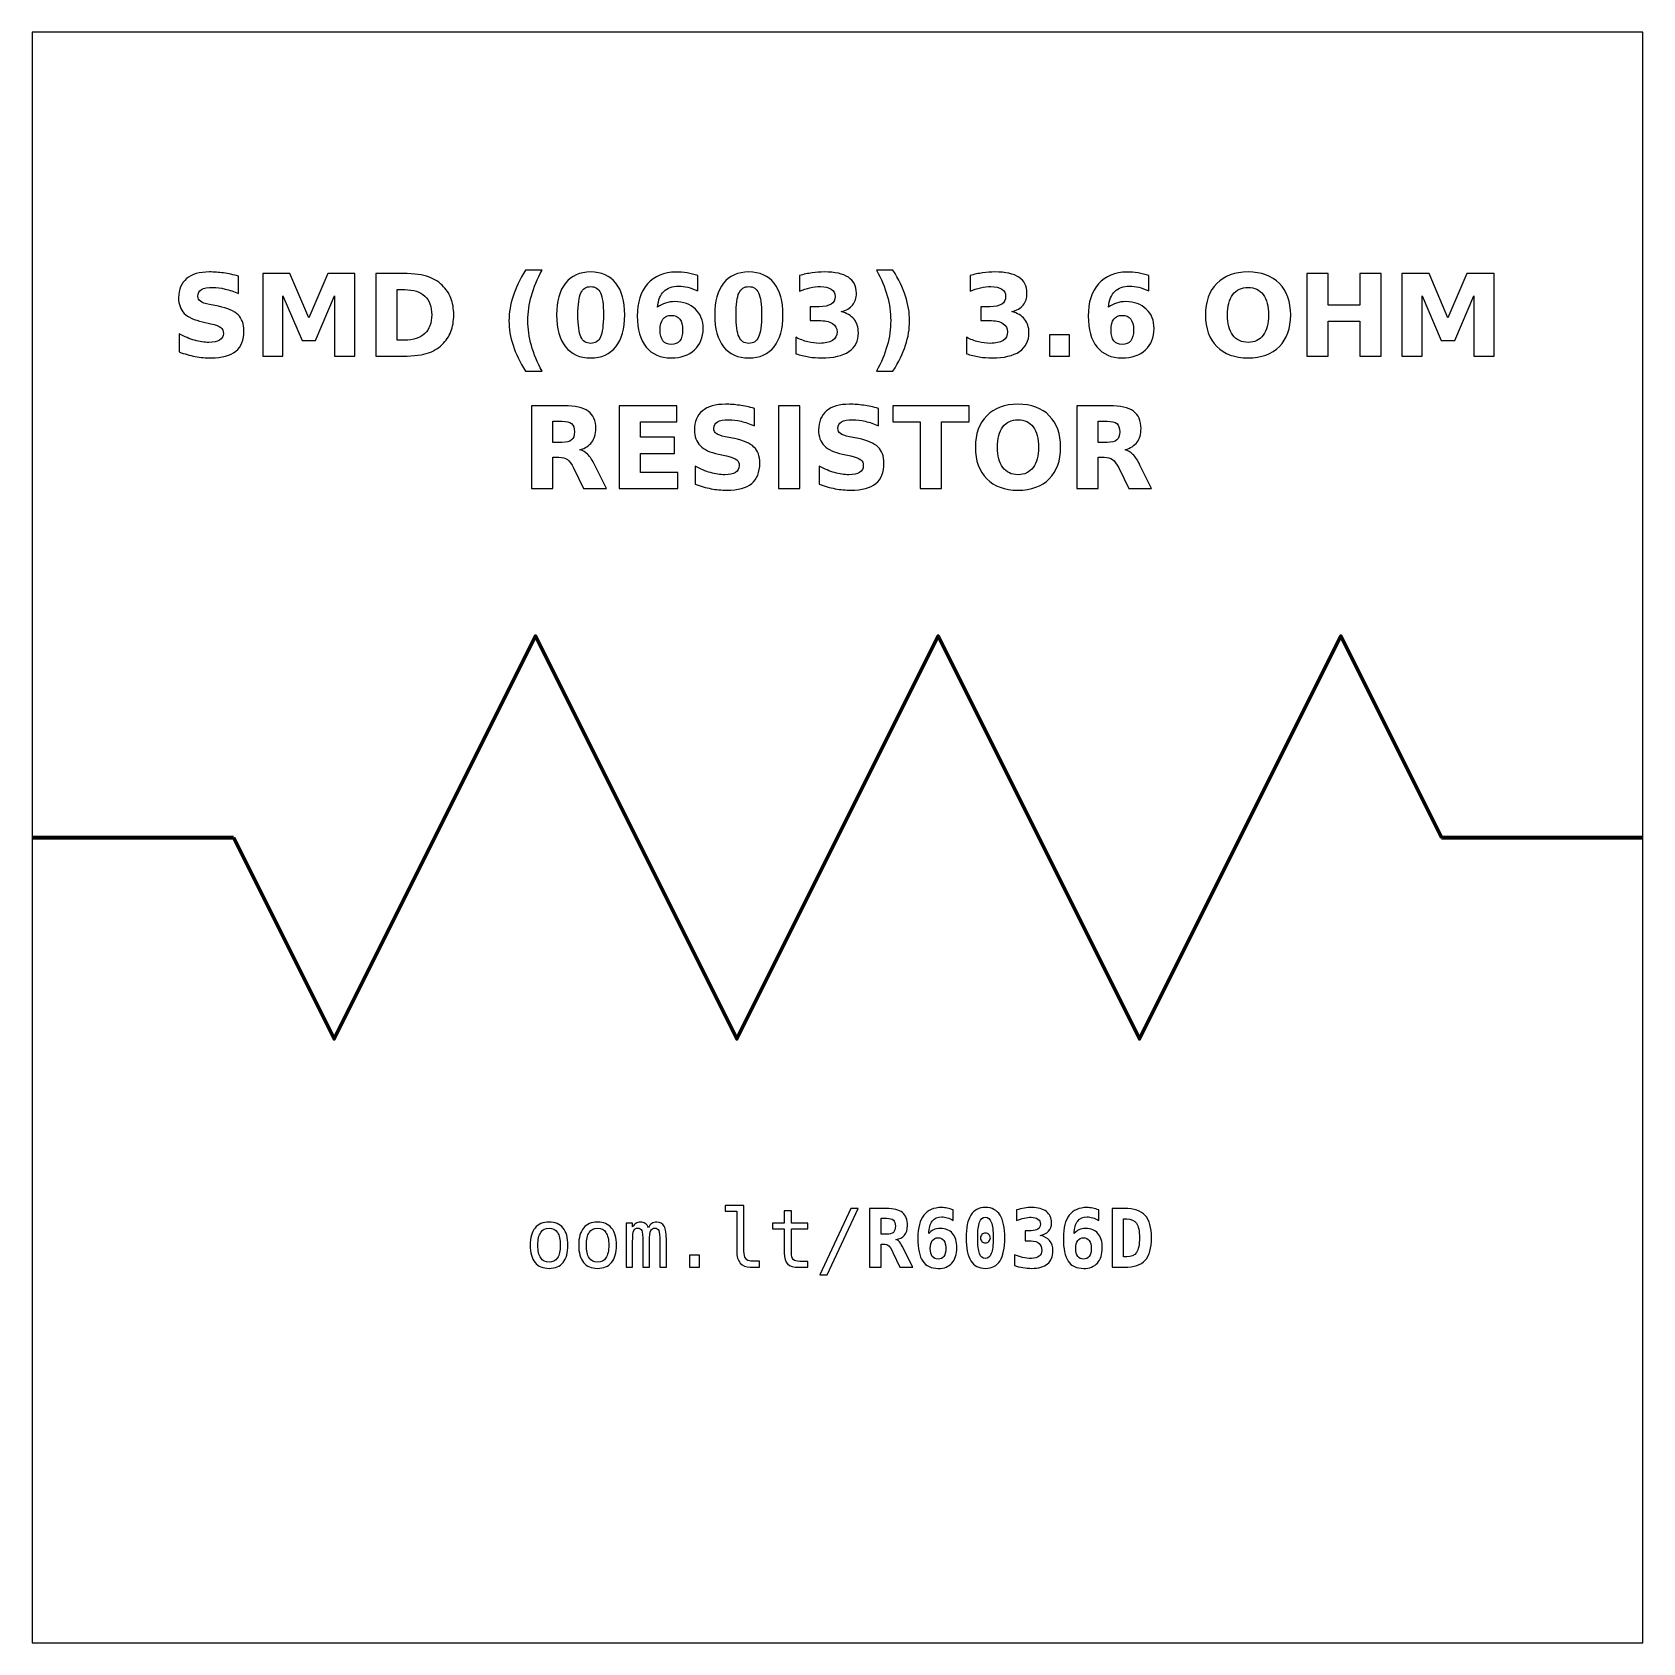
# Model space of a CAD drawing. Header units: centimetres. Extents: x -11.5 to -9.5, y -15.85 to -13.85.
import ezdxf

# ---------------------------------------------------------------- set-up
doc = ezdxf.new("R2010")
doc.units = ezdxf.units.CM
doc.header["$MEASUREMENT"] = 0
doc.layers.add('Layer 1', color=7, linetype='Continuous')

msp = doc.modelspace()

# ---------------------------------------------------------------- linework, layer by layer
at = {"layer": 'Layer 1', "color": 7}
msp.add_lwpolyline([(-11.5, -15.85), (-9.5, -15.85), (-9.5, -13.85), (-11.5, -13.85), (-11.5, -15.85)], close=True, dxfattribs=at)
at = {"layer": 'Layer 1', "color": 250}
for points, knots in [([(-11.24384, -14.15284), (-11.24384, -14.15284), (-11.24384, -14.17459), (-11.24384, -14.17459), (-11.24384, -14.17459), (-11.24949, -14.17207), (-11.25501, -14.17017), (-11.26037, -14.16888), (-11.26037, -14.16888), (-11.26576, -14.16758), (-11.27084, -14.16695), (-11.27561, -14.16695), (-11.27561, -14.16695), (-11.28194, -14.16695), (-11.28664, -14.16782), (-11.28968, -14.16956), (-11.28968, -14.16956), (-11.29271, -14.17132), (-11.29422, -14.17403), (-11.29422, -14.1777), (-11.29422, -14.1777), (-11.29422, -14.18045), (-11.29321, -14.18261), (-11.29116, -14.18414), (-11.29116, -14.18414), (-11.28911, -14.18567), (-11.2854, -14.18701), (-11.28001, -14.18811), (-11.28001, -14.18811), (-11.28001, -14.18811), (-11.26872, -14.19037), (-11.26872, -14.19037), (-11.26872, -14.19037), (-11.25727, -14.19268), (-11.24916, -14.19616), (-11.24434, -14.20086), (-11.24434, -14.20086), (-11.23951, -14.20554), (-11.23709, -14.2122), (-11.23709, -14.22083), (-11.23709, -14.22083), (-11.23709, -14.23219), (-11.24045, -14.24063), (-11.24718, -14.24616), (-11.24718, -14.24616), (-11.25391, -14.25168), (-11.26418, -14.25446), (-11.27801, -14.25446), (-11.27801, -14.25446), (-11.28455, -14.25446), (-11.29109, -14.25385), (-11.29765, -14.2526), (-11.29765, -14.2526), (-11.30421, -14.25135), (-11.3108, -14.24952), (-11.31736, -14.2471), (-11.31736, -14.2471), (-11.31736, -14.2471), (-11.31736, -14.22471), (-11.31736, -14.22471), (-11.31736, -14.22471), (-11.3108, -14.22819), (-11.30445, -14.23082), (-11.29831, -14.23259), (-11.29831, -14.23259), (-11.29217, -14.23435), (-11.28627, -14.23524), (-11.28058, -14.23524), (-11.28058, -14.23524), (-11.27479, -14.23524), (-11.27035, -14.23428), (-11.26727, -14.23235), (-11.26727, -14.23235), (-11.26418, -14.23042), (-11.26266, -14.22767), (-11.26266, -14.22407), (-11.26266, -14.22407), (-11.26266, -14.22087), (-11.26369, -14.21838), (-11.26578, -14.21664), (-11.26578, -14.21664), (-11.26788, -14.2149), (-11.27204, -14.21333), (-11.2783, -14.21196), (-11.2783, -14.21196), (-11.2783, -14.21196), (-11.28857, -14.20968), (-11.28857, -14.20968), (-11.28857, -14.20968), (-11.29885, -14.20747), (-11.30638, -14.20397), (-11.31113, -14.19914), (-11.31113, -14.19914), (-11.31588, -14.19432), (-11.31825, -14.18781), (-11.31825, -14.17965), (-11.31825, -14.17965), (-11.31825, -14.16939), (-11.31494, -14.16151), (-11.30833, -14.15601), (-11.30833, -14.15601), (-11.30172, -14.15048), (-11.29222, -14.14773), (-11.2798, -14.14773), (-11.2798, -14.14773), (-11.27416, -14.14773), (-11.26835, -14.14816), (-11.26237, -14.149), (-11.26237, -14.149), (-11.2564, -14.14985), (-11.25022, -14.15112), (-11.24384, -14.15284)], [0, 0, 0, 0, 0.0357143, 0.0357143, 0.0357143, 0.0357143, 0.0714286, 0.0714286, 0.0714286, 0.0714286, 0.1071429, 0.1071429, 0.1071429, 0.1071429, 0.1428571, 0.1428571, 0.1428571, 0.1428571, 0.1785714, 0.1785714, 0.1785714, 0.1785714, 0.2142857, 0.2142857, 0.2142857, 0.2142857, 0.25, 0.25, 0.25, 0.25, 0.2857143, 0.2857143, 0.2857143, 0.2857143, 0.3214286, 0.3214286, 0.3214286, 0.3214286, 0.3571429, 0.3571429, 0.3571429, 0.3571429, 0.3928571, 0.3928571, 0.3928571, 0.3928571, 0.4285714, 0.4285714, 0.4285714, 0.4285714, 0.4642857, 0.4642857, 0.4642857, 0.4642857, 0.5, 0.5, 0.5, 0.5, 0.5357143, 0.5357143, 0.5357143, 0.5357143, 0.5714286, 0.5714286, 0.5714286, 0.5714286, 0.6071429, 0.6071429, 0.6071429, 0.6071429, 0.6428571, 0.6428571, 0.6428571, 0.6428571, 0.6785714, 0.6785714, 0.6785714, 0.6785714, 0.7142857, 0.7142857, 0.7142857, 0.7142857, 0.75, 0.75, 0.75, 0.75, 0.7857143, 0.7857143, 0.7857143, 0.7857143, 0.8214286, 0.8214286, 0.8214286, 0.8214286, 0.8571429, 0.8571429, 0.8571429, 0.8571429, 0.8928571, 0.8928571, 0.8928571, 0.8928571, 0.9285714, 0.9285714, 0.9285714, 0.9285714, 0.9642857, 0.9642857, 0.9642857, 0.9642857, 1, 1, 1, 1]), ([(-11.21381, -14.14959), (-11.21381, -14.14959), (-11.18006, -14.14959), (-11.18006, -14.14959), (-11.18006, -14.14959), (-11.18006, -14.14959), (-11.15661, -14.20465), (-11.15661, -14.20465), (-11.15661, -14.20465), (-11.15661, -14.20465), (-11.13305, -14.14959), (-11.13305, -14.14959), (-11.13305, -14.14959), (-11.13305, -14.14959), (-11.09937, -14.14959), (-11.09937, -14.14959), (-11.09937, -14.14959), (-11.09937, -14.14959), (-11.09937, -14.25246), (-11.09937, -14.25246), (-11.09937, -14.25246), (-11.09937, -14.25246), (-11.12444, -14.25246), (-11.12444, -14.25246), (-11.12444, -14.25246), (-11.12444, -14.25246), (-11.12444, -14.17722), (-11.12444, -14.17722), (-11.12444, -14.17722), (-11.12444, -14.17722), (-11.14815, -14.23268), (-11.14815, -14.23268), (-11.14815, -14.23268), (-11.14815, -14.23268), (-11.16496, -14.23268), (-11.16496, -14.23268), (-11.16496, -14.23268), (-11.16496, -14.23268), (-11.18867, -14.17722), (-11.18867, -14.17722), (-11.18867, -14.17722), (-11.18867, -14.17722), (-11.18867, -14.25246), (-11.18867, -14.25246), (-11.18867, -14.25246), (-11.18867, -14.25246), (-11.21381, -14.25246), (-11.21381, -14.25246), (-11.21381, -14.25246), (-11.21381, -14.25246), (-11.21381, -14.14959), (-11.21381, -14.14959)], [0, 0, 0, 0, 0.0769231, 0.0769231, 0.0769231, 0.0769231, 0.1538462, 0.1538462, 0.1538462, 0.1538462, 0.2307692, 0.2307692, 0.2307692, 0.2307692, 0.3076923, 0.3076923, 0.3076923, 0.3076923, 0.3846154, 0.3846154, 0.3846154, 0.3846154, 0.4615385, 0.4615385, 0.4615385, 0.4615385, 0.5384615, 0.5384615, 0.5384615, 0.5384615, 0.6153846, 0.6153846, 0.6153846, 0.6153846, 0.6923077, 0.6923077, 0.6923077, 0.6923077, 0.7692308, 0.7692308, 0.7692308, 0.7692308, 0.8461538, 0.8461538, 0.8461538, 0.8461538, 0.9230769, 0.9230769, 0.9230769, 0.9230769, 1, 1, 1, 1]), ([(-11.07338, -14.14959), (-11.07338, -14.14959), (-11.04539, -14.14959), (-11.04539, -14.14959), (-11.04539, -14.14959), (-11.02978, -14.14959), (-11.01816, -14.1507), (-11.01052, -14.15293), (-11.01052, -14.15293), (-11.00287, -14.15516), (-10.99631, -14.15893), (-10.99083, -14.16427), (-10.99083, -14.16427), (-10.98601, -14.1689), (-10.98244, -14.17426), (-10.98008, -14.18033), (-10.98008, -14.18033), (-10.97776, -14.18637), (-10.97658, -14.19324), (-10.97658, -14.20093), (-10.97658, -14.20093), (-10.97658, -14.20869), (-10.97776, -14.21561), (-10.98008, -14.2217), (-10.98008, -14.2217), (-10.98244, -14.22779), (-10.98601, -14.23315), (-10.99083, -14.23778), (-10.99083, -14.23778), (-10.99636, -14.24312), (-11.00297, -14.24689), (-11.01068, -14.24912), (-11.01068, -14.24912), (-11.0184, -14.25135), (-11.02997, -14.25246), (-11.04539, -14.25246), (-11.04539, -14.25246), (-11.04539, -14.25246), (-11.07338, -14.25246), (-11.07338, -14.25246), (-11.07338, -14.25246), (-11.07338, -14.25246), (-11.07338, -14.14959), (-11.07338, -14.14959)], [0, 0, 0, 0, 0.0909091, 0.0909091, 0.0909091, 0.0909091, 0.1818182, 0.1818182, 0.1818182, 0.1818182, 0.2727273, 0.2727273, 0.2727273, 0.2727273, 0.3636364, 0.3636364, 0.3636364, 0.3636364, 0.4545455, 0.4545455, 0.4545455, 0.4545455, 0.5454545, 0.5454545, 0.5454545, 0.5454545, 0.6363636, 0.6363636, 0.6363636, 0.6363636, 0.7272727, 0.7272727, 0.7272727, 0.7272727, 0.8181818, 0.8181818, 0.8181818, 0.8181818, 0.9090909, 0.9090909, 0.9090909, 0.9090909, 1, 1, 1, 1]), ([(-10.86689, -14.27106), (-10.86689, -14.27106), (-10.88735, -14.27106), (-10.88735, -14.27106), (-10.88735, -14.27106), (-10.89438, -14.25973), (-10.89958, -14.24893), (-10.90292, -14.2387), (-10.90292, -14.2387), (-10.90628, -14.22849), (-10.90795, -14.21836), (-10.90795, -14.20829), (-10.90795, -14.20829), (-10.90795, -14.19823), (-10.90626, -14.18804), (-10.9029, -14.17774), (-10.9029, -14.17774), (-10.89951, -14.16742), (-10.89434, -14.15665), (-10.88735, -14.14538), (-10.88735, -14.14538), (-10.88735, -14.14538), (-10.86689, -14.14538), (-10.86689, -14.14538), (-10.86689, -14.14538), (-10.87277, -14.15627), (-10.87717, -14.16692), (-10.88011, -14.17732), (-10.88011, -14.17732), (-10.88305, -14.18771), (-10.88453, -14.19799), (-10.88453, -14.20815), (-10.88453, -14.20815), (-10.88453, -14.21831), (-10.88307, -14.22859), (-10.88016, -14.23903), (-10.88016, -14.23903), (-10.87724, -14.24945), (-10.87282, -14.26013), (-10.86689, -14.27106)], [0, 0, 0, 0, 0.1, 0.1, 0.1, 0.1, 0.2, 0.2, 0.2, 0.2, 0.3, 0.3, 0.3, 0.3, 0.4, 0.4, 0.4, 0.4, 0.5, 0.5, 0.5, 0.5, 0.6, 0.6, 0.6, 0.6, 0.7, 0.7, 0.7, 0.7, 0.8, 0.8, 0.8, 0.8, 0.9, 0.9, 0.9, 0.9, 1, 1, 1, 1]), ([(-10.76416, -14.20112), (-10.76416, -14.21817), (-10.76783, -14.23132), (-10.77519, -14.24058), (-10.77519, -14.24058), (-10.78253, -14.24983), (-10.79297, -14.25446), (-10.80647, -14.25446), (-10.80647, -14.25446), (-10.82002, -14.25446), (-10.83048, -14.24983), (-10.83782, -14.24058), (-10.83782, -14.24058), (-10.84518, -14.23132), (-10.84885, -14.21817), (-10.84885, -14.20112), (-10.84885, -14.20112), (-10.84885, -14.18405), (-10.84518, -14.17087), (-10.83782, -14.16161), (-10.83782, -14.16161), (-10.83048, -14.15237), (-10.82002, -14.14773), (-10.80647, -14.14773), (-10.80647, -14.14773), (-10.79297, -14.14773), (-10.78253, -14.15237), (-10.77519, -14.16161), (-10.77519, -14.16161), (-10.76783, -14.17087), (-10.76416, -14.18405), (-10.76416, -14.20112)], [0, 0, 0, 0, 0.125, 0.125, 0.125, 0.125, 0.25, 0.25, 0.25, 0.25, 0.375, 0.375, 0.375, 0.375, 0.5, 0.5, 0.5, 0.5, 0.625, 0.625, 0.625, 0.625, 0.75, 0.75, 0.75, 0.75, 0.875, 0.875, 0.875, 0.875, 1, 1, 1, 1]), ([(-10.67357, -14.15227), (-10.67357, -14.15227), (-10.67357, -14.1713), (-10.67357, -14.1713), (-10.67357, -14.1713), (-10.67794, -14.16923), (-10.68203, -14.1677), (-10.68589, -14.16671), (-10.68589, -14.16671), (-10.68975, -14.16572), (-10.69353, -14.16523), (-10.6972, -14.16523), (-10.6972, -14.16523), (-10.70511, -14.16523), (-10.71124, -14.16742), (-10.71566, -14.17182), (-10.71566, -14.17182), (-10.72006, -14.17619), (-10.72265, -14.1827), (-10.72338, -14.19134), (-10.72338, -14.19134), (-10.72035, -14.1891), (-10.71705, -14.18741), (-10.71352, -14.18628), (-10.71352, -14.18628), (-10.71, -14.18515), (-10.70614, -14.18459), (-10.70195, -14.18459), (-10.70195, -14.18459), (-10.69144, -14.18459), (-10.68295, -14.18767), (-10.67651, -14.19383), (-10.67651, -14.19383), (-10.67004, -14.19997), (-10.66682, -14.20803), (-10.66682, -14.21801), (-10.66682, -14.21801), (-10.66682, -14.22904), (-10.67042, -14.23786), (-10.67764, -14.24451), (-10.67764, -14.24451), (-10.68483, -14.25114), (-10.69452, -14.25446), (-10.70663, -14.25446), (-10.70663, -14.25446), (-10.71999, -14.25446), (-10.73034, -14.24994), (-10.73768, -14.24091), (-10.73768, -14.24091), (-10.74499, -14.2319), (-10.74866, -14.21909), (-10.74866, -14.20251), (-10.74866, -14.20251), (-10.74866, -14.18553), (-10.74438, -14.17217), (-10.73582, -14.16246), (-10.73582, -14.16246), (-10.72724, -14.15274), (-10.7155, -14.14787), (-10.70057, -14.14787), (-10.70057, -14.14787), (-10.69584, -14.14787), (-10.69125, -14.14825), (-10.68678, -14.14898), (-10.68678, -14.14898), (-10.68234, -14.14971), (-10.67794, -14.15081), (-10.67357, -14.15227)], [0, 0, 0, 0, 0.0588235, 0.0588235, 0.0588235, 0.0588235, 0.1176471, 0.1176471, 0.1176471, 0.1176471, 0.1764706, 0.1764706, 0.1764706, 0.1764706, 0.2352941, 0.2352941, 0.2352941, 0.2352941, 0.2941176, 0.2941176, 0.2941176, 0.2941176, 0.3529412, 0.3529412, 0.3529412, 0.3529412, 0.4117647, 0.4117647, 0.4117647, 0.4117647, 0.4705882, 0.4705882, 0.4705882, 0.4705882, 0.5294118, 0.5294118, 0.5294118, 0.5294118, 0.5882353, 0.5882353, 0.5882353, 0.5882353, 0.6470588, 0.6470588, 0.6470588, 0.6470588, 0.7058824, 0.7058824, 0.7058824, 0.7058824, 0.7647059, 0.7647059, 0.7647059, 0.7647059, 0.8235294, 0.8235294, 0.8235294, 0.8235294, 0.8823529, 0.8823529, 0.8823529, 0.8823529, 0.9411765, 0.9411765, 0.9411765, 0.9411765, 1, 1, 1, 1]), ([(-10.56778, -14.20112), (-10.56778, -14.21817), (-10.57145, -14.23132), (-10.57881, -14.24058), (-10.57881, -14.24058), (-10.58615, -14.24983), (-10.59659, -14.25446), (-10.61009, -14.25446), (-10.61009, -14.25446), (-10.62364, -14.25446), (-10.6341, -14.24983), (-10.64144, -14.24058), (-10.64144, -14.24058), (-10.6488, -14.23132), (-10.65247, -14.21817), (-10.65247, -14.20112), (-10.65247, -14.20112), (-10.65247, -14.18405), (-10.6488, -14.17087), (-10.64144, -14.16161), (-10.64144, -14.16161), (-10.6341, -14.15237), (-10.62364, -14.14773), (-10.61009, -14.14773), (-10.61009, -14.14773), (-10.59659, -14.14773), (-10.58615, -14.15237), (-10.57881, -14.16161), (-10.57881, -14.16161), (-10.57145, -14.17087), (-10.56778, -14.18405), (-10.56778, -14.20112)], [0, 0, 0, 0, 0.125, 0.125, 0.125, 0.125, 0.25, 0.25, 0.25, 0.25, 0.375, 0.375, 0.375, 0.375, 0.5, 0.5, 0.5, 0.5, 0.625, 0.625, 0.625, 0.625, 0.75, 0.75, 0.75, 0.75, 0.875, 0.875, 0.875, 0.875, 1, 1, 1, 1]), ([(-10.4953, -14.19698), (-10.48838, -14.19877), (-10.48309, -14.2019), (-10.47949, -14.20632), (-10.47949, -14.20632), (-10.47589, -14.21076), (-10.47408, -14.21638), (-10.47408, -14.22323), (-10.47408, -14.22323), (-10.47408, -14.23343), (-10.47799, -14.24119), (-10.48579, -14.24651), (-10.48579, -14.24651), (-10.4936, -14.2518), (-10.50499, -14.25446), (-10.51997, -14.25446), (-10.51997, -14.25446), (-10.52526, -14.25446), (-10.53055, -14.25404), (-10.53587, -14.25319), (-10.53587, -14.25319), (-10.54116, -14.25234), (-10.5464, -14.25105), (-10.5516, -14.24936), (-10.5516, -14.24936), (-10.5516, -14.24936), (-10.5516, -14.22889), (-10.5516, -14.22889), (-10.5516, -14.22889), (-10.54664, -14.23136), (-10.54172, -14.23325), (-10.53683, -14.23452), (-10.53683, -14.23452), (-10.53194, -14.23576), (-10.52712, -14.2364), (-10.52239, -14.2364), (-10.52239, -14.2364), (-10.51536, -14.2364), (-10.50997, -14.23517), (-10.50623, -14.23275), (-10.50623, -14.23275), (-10.50249, -14.23031), (-10.50061, -14.22683), (-10.50061, -14.22226), (-10.50061, -14.22226), (-10.50061, -14.21758), (-10.50254, -14.21403), (-10.50637, -14.21163), (-10.50637, -14.21163), (-10.51021, -14.20921), (-10.51587, -14.20801), (-10.52335, -14.20801), (-10.52335, -14.20801), (-10.52335, -14.20801), (-10.53396, -14.20801), (-10.53396, -14.20801), (-10.53396, -14.20801), (-10.53396, -14.20801), (-10.53396, -14.19091), (-10.53396, -14.19091), (-10.53396, -14.19091), (-10.53396, -14.19091), (-10.52281, -14.19091), (-10.52281, -14.19091), (-10.52281, -14.19091), (-10.51613, -14.19091), (-10.51119, -14.18988), (-10.50793, -14.18778), (-10.50793, -14.18778), (-10.50466, -14.18569), (-10.50303, -14.18252), (-10.50303, -14.17826), (-10.50303, -14.17826), (-10.50303, -14.17431), (-10.50461, -14.17125), (-10.50778, -14.16911), (-10.50778, -14.16911), (-10.51096, -14.16695), (-10.51543, -14.16587), (-10.52121, -14.16587), (-10.52121, -14.16587), (-10.52549, -14.16587), (-10.5298, -14.16634), (-10.53417, -14.1673), (-10.53417, -14.1673), (-10.53852, -14.16826), (-10.54285, -14.1697), (-10.54718, -14.17158), (-10.54718, -14.17158), (-10.54718, -14.17158), (-10.54718, -14.15215), (-10.54718, -14.15215), (-10.54718, -14.15215), (-10.54193, -14.15067), (-10.53676, -14.14957), (-10.53161, -14.14884), (-10.53161, -14.14884), (-10.52646, -14.14811), (-10.52143, -14.14773), (-10.51646, -14.14773), (-10.51646, -14.14773), (-10.5031, -14.14773), (-10.49309, -14.14992), (-10.48645, -14.15432), (-10.48645, -14.15432), (-10.47982, -14.15869), (-10.47651, -14.1653), (-10.47651, -14.17412), (-10.47651, -14.17412), (-10.47651, -14.18012), (-10.47808, -14.18506), (-10.48126, -14.18889), (-10.48126, -14.18889), (-10.48443, -14.19272), (-10.48911, -14.19543), (-10.4953, -14.19698)], [0, 0, 0, 0, 0.0344828, 0.0344828, 0.0344828, 0.0344828, 0.0689655, 0.0689655, 0.0689655, 0.0689655, 0.1034483, 0.1034483, 0.1034483, 0.1034483, 0.137931, 0.137931, 0.137931, 0.137931, 0.1724138, 0.1724138, 0.1724138, 0.1724138, 0.2068966, 0.2068966, 0.2068966, 0.2068966, 0.2413793, 0.2413793, 0.2413793, 0.2413793, 0.2758621, 0.2758621, 0.2758621, 0.2758621, 0.3103448, 0.3103448, 0.3103448, 0.3103448, 0.3448276, 0.3448276, 0.3448276, 0.3448276, 0.3793103, 0.3793103, 0.3793103, 0.3793103, 0.4137931, 0.4137931, 0.4137931, 0.4137931, 0.4482759, 0.4482759, 0.4482759, 0.4482759, 0.4827586, 0.4827586, 0.4827586, 0.4827586, 0.5172414, 0.5172414, 0.5172414, 0.5172414, 0.5517241, 0.5517241, 0.5517241, 0.5517241, 0.5862069, 0.5862069, 0.5862069, 0.5862069, 0.6206897, 0.6206897, 0.6206897, 0.6206897, 0.6551724, 0.6551724, 0.6551724, 0.6551724, 0.6896552, 0.6896552, 0.6896552, 0.6896552, 0.7241379, 0.7241379, 0.7241379, 0.7241379, 0.7586207, 0.7586207, 0.7586207, 0.7586207, 0.7931034, 0.7931034, 0.7931034, 0.7931034, 0.8275862, 0.8275862, 0.8275862, 0.8275862, 0.862069, 0.862069, 0.862069, 0.862069, 0.8965517, 0.8965517, 0.8965517, 0.8965517, 0.9310345, 0.9310345, 0.9310345, 0.9310345, 0.9655172, 0.9655172, 0.9655172, 0.9655172, 1, 1, 1, 1]), ([(-10.45155, -14.27106), (-10.44567, -14.26013), (-10.44125, -14.24945), (-10.43831, -14.23903), (-10.43831, -14.23903), (-10.43537, -14.22859), (-10.43391, -14.21831), (-10.43391, -14.20815), (-10.43391, -14.20815), (-10.43391, -14.19799), (-10.43537, -14.18771), (-10.43831, -14.17732), (-10.43831, -14.17732), (-10.44125, -14.16692), (-10.44567, -14.15627), (-10.45155, -14.14538), (-10.45155, -14.14538), (-10.45155, -14.14538), (-10.43109, -14.14538), (-10.43109, -14.14538), (-10.43109, -14.14538), (-10.42411, -14.15665), (-10.41893, -14.16742), (-10.41554, -14.17774), (-10.41554, -14.17774), (-10.41218, -14.18804), (-10.41049, -14.19823), (-10.41049, -14.20829), (-10.41049, -14.20829), (-10.41049, -14.21836), (-10.41216, -14.22849), (-10.41552, -14.2387), (-10.41552, -14.2387), (-10.41886, -14.24893), (-10.42406, -14.25973), (-10.43109, -14.27106), (-10.43109, -14.27106), (-10.43109, -14.27106), (-10.45155, -14.27106), (-10.45155, -14.27106)], [0, 0, 0, 0, 0.1, 0.1, 0.1, 0.1, 0.2, 0.2, 0.2, 0.2, 0.3, 0.3, 0.3, 0.3, 0.4, 0.4, 0.4, 0.4, 0.5, 0.5, 0.5, 0.5, 0.6, 0.6, 0.6, 0.6, 0.7, 0.7, 0.7, 0.7, 0.8, 0.8, 0.8, 0.8, 0.9, 0.9, 0.9, 0.9, 1, 1, 1, 1]), ([(-10.28349, -14.19698), (-10.27657, -14.19877), (-10.27128, -14.2019), (-10.26768, -14.20632), (-10.26768, -14.20632), (-10.26408, -14.21076), (-10.26227, -14.21638), (-10.26227, -14.22323), (-10.26227, -14.22323), (-10.26227, -14.23343), (-10.26618, -14.24119), (-10.27398, -14.24651), (-10.27398, -14.24651), (-10.28179, -14.2518), (-10.29318, -14.25446), (-10.30816, -14.25446), (-10.30816, -14.25446), (-10.31345, -14.25446), (-10.31874, -14.25404), (-10.32406, -14.25319), (-10.32406, -14.25319), (-10.32935, -14.25234), (-10.33459, -14.25105), (-10.33979, -14.24936), (-10.33979, -14.24936), (-10.33979, -14.24936), (-10.33979, -14.22889), (-10.33979, -14.22889), (-10.33979, -14.22889), (-10.33483, -14.23136), (-10.32991, -14.23325), (-10.32502, -14.23452), (-10.32502, -14.23452), (-10.32013, -14.23576), (-10.31531, -14.2364), (-10.31058, -14.2364), (-10.31058, -14.2364), (-10.30355, -14.2364), (-10.29816, -14.23517), (-10.29442, -14.23275), (-10.29442, -14.23275), (-10.29068, -14.23031), (-10.2888, -14.22683), (-10.2888, -14.22226), (-10.2888, -14.22226), (-10.2888, -14.21758), (-10.29073, -14.21403), (-10.29456, -14.21163), (-10.29456, -14.21163), (-10.2984, -14.20921), (-10.30406, -14.20801), (-10.31154, -14.20801), (-10.31154, -14.20801), (-10.31154, -14.20801), (-10.32215, -14.20801), (-10.32215, -14.20801), (-10.32215, -14.20801), (-10.32215, -14.20801), (-10.32215, -14.19091), (-10.32215, -14.19091), (-10.32215, -14.19091), (-10.32215, -14.19091), (-10.311, -14.19091), (-10.311, -14.19091), (-10.311, -14.19091), (-10.30432, -14.19091), (-10.29938, -14.18988), (-10.29612, -14.18778), (-10.29612, -14.18778), (-10.29285, -14.18569), (-10.29122, -14.18252), (-10.29122, -14.17826), (-10.29122, -14.17826), (-10.29122, -14.17431), (-10.2928, -14.17125), (-10.29597, -14.16911), (-10.29597, -14.16911), (-10.29915, -14.16695), (-10.30362, -14.16587), (-10.3094, -14.16587), (-10.3094, -14.16587), (-10.31368, -14.16587), (-10.31799, -14.16634), (-10.32236, -14.1673), (-10.32236, -14.1673), (-10.32671, -14.16826), (-10.33104, -14.1697), (-10.33537, -14.17158), (-10.33537, -14.17158), (-10.33537, -14.17158), (-10.33537, -14.15215), (-10.33537, -14.15215), (-10.33537, -14.15215), (-10.33012, -14.15067), (-10.32495, -14.14957), (-10.3198, -14.14884), (-10.3198, -14.14884), (-10.31465, -14.14811), (-10.30962, -14.14773), (-10.30465, -14.14773), (-10.30465, -14.14773), (-10.29129, -14.14773), (-10.28128, -14.14992), (-10.27464, -14.15432), (-10.27464, -14.15432), (-10.26801, -14.15869), (-10.2647, -14.1653), (-10.2647, -14.17412), (-10.2647, -14.17412), (-10.2647, -14.18012), (-10.26627, -14.18506), (-10.26945, -14.18889), (-10.26945, -14.18889), (-10.27262, -14.19272), (-10.2773, -14.19543), (-10.28349, -14.19698)], [0, 0, 0, 0, 0.0344828, 0.0344828, 0.0344828, 0.0344828, 0.0689655, 0.0689655, 0.0689655, 0.0689655, 0.1034483, 0.1034483, 0.1034483, 0.1034483, 0.137931, 0.137931, 0.137931, 0.137931, 0.1724138, 0.1724138, 0.1724138, 0.1724138, 0.2068966, 0.2068966, 0.2068966, 0.2068966, 0.2413793, 0.2413793, 0.2413793, 0.2413793, 0.2758621, 0.2758621, 0.2758621, 0.2758621, 0.3103448, 0.3103448, 0.3103448, 0.3103448, 0.3448276, 0.3448276, 0.3448276, 0.3448276, 0.3793103, 0.3793103, 0.3793103, 0.3793103, 0.4137931, 0.4137931, 0.4137931, 0.4137931, 0.4482759, 0.4482759, 0.4482759, 0.4482759, 0.4827586, 0.4827586, 0.4827586, 0.4827586, 0.5172414, 0.5172414, 0.5172414, 0.5172414, 0.5517241, 0.5517241, 0.5517241, 0.5517241, 0.5862069, 0.5862069, 0.5862069, 0.5862069, 0.6206897, 0.6206897, 0.6206897, 0.6206897, 0.6551724, 0.6551724, 0.6551724, 0.6551724, 0.6896552, 0.6896552, 0.6896552, 0.6896552, 0.7241379, 0.7241379, 0.7241379, 0.7241379, 0.7586207, 0.7586207, 0.7586207, 0.7586207, 0.7931034, 0.7931034, 0.7931034, 0.7931034, 0.8275862, 0.8275862, 0.8275862, 0.8275862, 0.862069, 0.862069, 0.862069, 0.862069, 0.8965517, 0.8965517, 0.8965517, 0.8965517, 0.9310345, 0.9310345, 0.9310345, 0.9310345, 0.9655172, 0.9655172, 0.9655172, 0.9655172, 1, 1, 1, 1]), ([(-10.11359, -14.15227), (-10.11359, -14.15227), (-10.11359, -14.1713), (-10.11359, -14.1713), (-10.11359, -14.1713), (-10.11796, -14.16923), (-10.12205, -14.1677), (-10.12591, -14.16671), (-10.12591, -14.16671), (-10.12977, -14.16572), (-10.13355, -14.16523), (-10.13722, -14.16523), (-10.13722, -14.16523), (-10.14513, -14.16523), (-10.15126, -14.16742), (-10.15568, -14.17182), (-10.15568, -14.17182), (-10.16008, -14.17619), (-10.16267, -14.1827), (-10.1634, -14.19134), (-10.1634, -14.19134), (-10.16037, -14.1891), (-10.15707, -14.18741), (-10.15354, -14.18628), (-10.15354, -14.18628), (-10.15002, -14.18515), (-10.14616, -14.18459), (-10.14197, -14.18459), (-10.14197, -14.18459), (-10.13146, -14.18459), (-10.12297, -14.18767), (-10.11653, -14.19383), (-10.11653, -14.19383), (-10.11006, -14.19997), (-10.10684, -14.20803), (-10.10684, -14.21801), (-10.10684, -14.21801), (-10.10684, -14.22904), (-10.11044, -14.23786), (-10.11766, -14.24451), (-10.11766, -14.24451), (-10.12485, -14.25114), (-10.13454, -14.25446), (-10.14665, -14.25446), (-10.14665, -14.25446), (-10.16001, -14.25446), (-10.17036, -14.24994), (-10.1777, -14.24091), (-10.1777, -14.24091), (-10.18501, -14.2319), (-10.18868, -14.21909), (-10.18868, -14.20251), (-10.18868, -14.20251), (-10.18868, -14.18553), (-10.1844, -14.17217), (-10.17584, -14.16246), (-10.17584, -14.16246), (-10.16726, -14.15274), (-10.15552, -14.14787), (-10.14059, -14.14787), (-10.14059, -14.14787), (-10.13586, -14.14787), (-10.13127, -14.14825), (-10.1268, -14.14898), (-10.1268, -14.14898), (-10.12236, -14.14971), (-10.11796, -14.15081), (-10.11359, -14.15227)], [0, 0, 0, 0, 0.0588235, 0.0588235, 0.0588235, 0.0588235, 0.1176471, 0.1176471, 0.1176471, 0.1176471, 0.1764706, 0.1764706, 0.1764706, 0.1764706, 0.2352941, 0.2352941, 0.2352941, 0.2352941, 0.2941176, 0.2941176, 0.2941176, 0.2941176, 0.3529412, 0.3529412, 0.3529412, 0.3529412, 0.4117647, 0.4117647, 0.4117647, 0.4117647, 0.4705882, 0.4705882, 0.4705882, 0.4705882, 0.5294118, 0.5294118, 0.5294118, 0.5294118, 0.5882353, 0.5882353, 0.5882353, 0.5882353, 0.6470588, 0.6470588, 0.6470588, 0.6470588, 0.7058824, 0.7058824, 0.7058824, 0.7058824, 0.7647059, 0.7647059, 0.7647059, 0.7647059, 0.8235294, 0.8235294, 0.8235294, 0.8235294, 0.8823529, 0.8823529, 0.8823529, 0.8823529, 0.9411765, 0.9411765, 0.9411765, 0.9411765, 1, 1, 1, 1]), ([(-9.99016, -14.14773), (-9.97363, -14.14773), (-9.96067, -14.15246), (-9.95131, -14.16194), (-9.95131, -14.16194), (-9.94193, -14.17139), (-9.93725, -14.18444), (-9.93725, -14.20112), (-9.93725, -14.20112), (-9.93725, -14.21775), (-9.94193, -14.2308), (-9.95131, -14.24025), (-9.95131, -14.24025), (-9.96067, -14.24973), (-9.97363, -14.25446), (-9.99016, -14.25446), (-9.99016, -14.25446), (-10.00665, -14.25446), (-10.01958, -14.24973), (-10.02899, -14.24025), (-10.02899, -14.24025), (-10.03837, -14.2308), (-10.04308, -14.21775), (-10.04308, -14.20112), (-10.04308, -14.20112), (-10.04308, -14.18444), (-10.03837, -14.17139), (-10.02899, -14.16194), (-10.02899, -14.16194), (-10.01958, -14.15246), (-10.00665, -14.14773), (-9.99016, -14.14773)], [0, 0, 0, 0, 0.125, 0.125, 0.125, 0.125, 0.25, 0.25, 0.25, 0.25, 0.375, 0.375, 0.375, 0.375, 0.5, 0.5, 0.5, 0.5, 0.625, 0.625, 0.625, 0.625, 0.75, 0.75, 0.75, 0.75, 0.875, 0.875, 0.875, 0.875, 1, 1, 1, 1]), ([(-9.91718, -14.14959), (-9.91718, -14.14959), (-9.89065, -14.14959), (-9.89065, -14.14959), (-9.89065, -14.14959), (-9.89065, -14.14959), (-9.89065, -14.1888), (-9.89065, -14.1888), (-9.89065, -14.1888), (-9.89065, -14.1888), (-9.85152, -14.1888), (-9.85152, -14.1888), (-9.85152, -14.1888), (-9.85152, -14.1888), (-9.85152, -14.14959), (-9.85152, -14.14959), (-9.85152, -14.14959), (-9.85152, -14.14959), (-9.82499, -14.14959), (-9.82499, -14.14959), (-9.82499, -14.14959), (-9.82499, -14.14959), (-9.82499, -14.25246), (-9.82499, -14.25246), (-9.82499, -14.25246), (-9.82499, -14.25246), (-9.85152, -14.25246), (-9.85152, -14.25246), (-9.85152, -14.25246), (-9.85152, -14.25246), (-9.85152, -14.20886), (-9.85152, -14.20886), (-9.85152, -14.20886), (-9.85152, -14.20886), (-9.89065, -14.20886), (-9.89065, -14.20886), (-9.89065, -14.20886), (-9.89065, -14.20886), (-9.89065, -14.25246), (-9.89065, -14.25246), (-9.89065, -14.25246), (-9.89065, -14.25246), (-9.91718, -14.25246), (-9.91718, -14.25246), (-9.91718, -14.25246), (-9.91718, -14.25246), (-9.91718, -14.14959), (-9.91718, -14.14959)], [0, 0, 0, 0, 0.0833333, 0.0833333, 0.0833333, 0.0833333, 0.1666667, 0.1666667, 0.1666667, 0.1666667, 0.25, 0.25, 0.25, 0.25, 0.3333333, 0.3333333, 0.3333333, 0.3333333, 0.4166667, 0.4166667, 0.4166667, 0.4166667, 0.5, 0.5, 0.5, 0.5, 0.5833333, 0.5833333, 0.5833333, 0.5833333, 0.6666667, 0.6666667, 0.6666667, 0.6666667, 0.75, 0.75, 0.75, 0.75, 0.8333333, 0.8333333, 0.8333333, 0.8333333, 0.9166667, 0.9166667, 0.9166667, 0.9166667, 1, 1, 1, 1]), ([(-9.79909, -14.14959), (-9.79909, -14.14959), (-9.76534, -14.14959), (-9.76534, -14.14959), (-9.76534, -14.14959), (-9.76534, -14.14959), (-9.74189, -14.20465), (-9.74189, -14.20465), (-9.74189, -14.20465), (-9.74189, -14.20465), (-9.71833, -14.14959), (-9.71833, -14.14959), (-9.71833, -14.14959), (-9.71833, -14.14959), (-9.68465, -14.14959), (-9.68465, -14.14959), (-9.68465, -14.14959), (-9.68465, -14.14959), (-9.68465, -14.25246), (-9.68465, -14.25246), (-9.68465, -14.25246), (-9.68465, -14.25246), (-9.70972, -14.25246), (-9.70972, -14.25246), (-9.70972, -14.25246), (-9.70972, -14.25246), (-9.70972, -14.17722), (-9.70972, -14.17722), (-9.70972, -14.17722), (-9.70972, -14.17722), (-9.73343, -14.23268), (-9.73343, -14.23268), (-9.73343, -14.23268), (-9.73343, -14.23268), (-9.75024, -14.23268), (-9.75024, -14.23268), (-9.75024, -14.23268), (-9.75024, -14.23268), (-9.77395, -14.17722), (-9.77395, -14.17722), (-9.77395, -14.17722), (-9.77395, -14.17722), (-9.77395, -14.25246), (-9.77395, -14.25246), (-9.77395, -14.25246), (-9.77395, -14.25246), (-9.79909, -14.25246), (-9.79909, -14.25246), (-9.79909, -14.25246), (-9.79909, -14.25246), (-9.79909, -14.14959), (-9.79909, -14.14959)], [0, 0, 0, 0, 0.0769231, 0.0769231, 0.0769231, 0.0769231, 0.1538462, 0.1538462, 0.1538462, 0.1538462, 0.2307692, 0.2307692, 0.2307692, 0.2307692, 0.3076923, 0.3076923, 0.3076923, 0.3076923, 0.3846154, 0.3846154, 0.3846154, 0.3846154, 0.4615385, 0.4615385, 0.4615385, 0.4615385, 0.5384615, 0.5384615, 0.5384615, 0.5384615, 0.6153846, 0.6153846, 0.6153846, 0.6153846, 0.6923077, 0.6923077, 0.6923077, 0.6923077, 0.7692308, 0.7692308, 0.7692308, 0.7692308, 0.8461538, 0.8461538, 0.8461538, 0.8461538, 0.9230769, 0.9230769, 0.9230769, 0.9230769, 1, 1, 1, 1]), ([(-11.04685, -14.16965), (-11.04685, -14.16965), (-11.04685, -14.2324), (-11.04685, -14.2324), (-11.04685, -14.2324), (-11.04685, -14.2324), (-11.03735, -14.2324), (-11.03735, -14.2324), (-11.03735, -14.2324), (-11.02651, -14.2324), (-11.01823, -14.22972), (-11.01252, -14.22433), (-11.01252, -14.22433), (-11.0068, -14.21897), (-11.00393, -14.21116), (-11.00393, -14.20093), (-11.00393, -14.20093), (-11.00393, -14.19072), (-11.00678, -14.18296), (-11.01247, -14.17765), (-11.01247, -14.17765), (-11.01816, -14.17231), (-11.02646, -14.16965), (-11.03735, -14.16965), (-11.03735, -14.16965), (-11.03735, -14.16965), (-11.04685, -14.16965), (-11.04685, -14.16965)], [0, 0, 0, 0, 0.1428571, 0.1428571, 0.1428571, 0.1428571, 0.2857143, 0.2857143, 0.2857143, 0.2857143, 0.4285714, 0.4285714, 0.4285714, 0.4285714, 0.5714286, 0.5714286, 0.5714286, 0.5714286, 0.7142857, 0.7142857, 0.7142857, 0.7142857, 0.8571429, 0.8571429, 0.8571429, 0.8571429, 1, 1, 1, 1]), ([(-10.79069, -14.20093), (-10.79069, -14.18807), (-10.79189, -14.17901), (-10.79431, -14.17374), (-10.79431, -14.17374), (-10.79671, -14.1685), (-10.80078, -14.16587), (-10.80647, -14.16587), (-10.80647, -14.16587), (-10.81216, -14.16587), (-10.81623, -14.1685), (-10.81868, -14.17374), (-10.81868, -14.17374), (-10.8211, -14.17901), (-10.82232, -14.18807), (-10.82232, -14.20093), (-10.82232, -14.20093), (-10.82232, -14.21391), (-10.8211, -14.22309), (-10.81868, -14.2284), (-10.81868, -14.2284), (-10.81623, -14.23374), (-10.81216, -14.2364), (-10.80647, -14.2364), (-10.80647, -14.2364), (-10.80083, -14.2364), (-10.79678, -14.23374), (-10.79433, -14.2284), (-10.79433, -14.2284), (-10.79191, -14.22309), (-10.79069, -14.21391), (-10.79069, -14.20093)], [0, 0, 0, 0, 0.125, 0.125, 0.125, 0.125, 0.25, 0.25, 0.25, 0.25, 0.375, 0.375, 0.375, 0.375, 0.5, 0.5, 0.5, 0.5, 0.625, 0.625, 0.625, 0.625, 0.75, 0.75, 0.75, 0.75, 0.875, 0.875, 0.875, 0.875, 1, 1, 1, 1]), ([(-10.59431, -14.20093), (-10.59431, -14.18807), (-10.59551, -14.17901), (-10.59793, -14.17374), (-10.59793, -14.17374), (-10.60033, -14.1685), (-10.6044, -14.16587), (-10.61009, -14.16587), (-10.61009, -14.16587), (-10.61578, -14.16587), (-10.61985, -14.1685), (-10.6223, -14.17374), (-10.6223, -14.17374), (-10.62472, -14.17901), (-10.62594, -14.18807), (-10.62594, -14.20093), (-10.62594, -14.20093), (-10.62594, -14.21391), (-10.62472, -14.22309), (-10.6223, -14.2284), (-10.6223, -14.2284), (-10.61985, -14.23374), (-10.61578, -14.2364), (-10.61009, -14.2364), (-10.61009, -14.2364), (-10.60445, -14.2364), (-10.6004, -14.23374), (-10.59795, -14.2284), (-10.59795, -14.2284), (-10.59553, -14.22309), (-10.59431, -14.21391), (-10.59431, -14.20093)], [0, 0, 0, 0, 0.125, 0.125, 0.125, 0.125, 0.25, 0.25, 0.25, 0.25, 0.375, 0.375, 0.375, 0.375, 0.5, 0.5, 0.5, 0.5, 0.625, 0.625, 0.625, 0.625, 0.75, 0.75, 0.75, 0.75, 0.875, 0.875, 0.875, 0.875, 1, 1, 1, 1]), ([(-9.99016, -14.16695), (-9.99825, -14.16695), (-10.00451, -14.16993), (-10.00898, -14.17591), (-10.00898, -14.17591), (-10.01342, -14.18188), (-10.01566, -14.19028), (-10.01566, -14.20112), (-10.01566, -14.20112), (-10.01566, -14.21194), (-10.01342, -14.22031), (-10.00898, -14.22628), (-10.00898, -14.22628), (-10.00451, -14.23226), (-9.99825, -14.23524), (-9.99016, -14.23524), (-9.99016, -14.23524), (-9.98202, -14.23524), (-9.97575, -14.23226), (-9.97128, -14.22628), (-9.97128, -14.22628), (-9.96683, -14.22031), (-9.9646, -14.21194), (-9.9646, -14.20112), (-9.9646, -14.20112), (-9.9646, -14.19028), (-9.96683, -14.18188), (-9.97128, -14.17591), (-9.97128, -14.17591), (-9.97575, -14.16993), (-9.98202, -14.16695), (-9.99016, -14.16695)], [0, 0, 0, 0, 0.125, 0.125, 0.125, 0.125, 0.25, 0.25, 0.25, 0.25, 0.375, 0.375, 0.375, 0.375, 0.5, 0.5, 0.5, 0.5, 0.625, 0.625, 0.625, 0.625, 0.75, 0.75, 0.75, 0.75, 0.875, 0.875, 0.875, 0.875, 1, 1, 1, 1]), ([(-10.70635, -14.20168), (-10.71101, -14.20168), (-10.71449, -14.20319), (-10.71679, -14.2062), (-10.71679, -14.2062), (-10.71912, -14.20921), (-10.72027, -14.21373), (-10.72027, -14.21972), (-10.72027, -14.21972), (-10.72027, -14.22574), (-10.71912, -14.23026), (-10.71679, -14.23327), (-10.71679, -14.23327), (-10.71449, -14.23628), (-10.71101, -14.23778), (-10.70635, -14.23778), (-10.70635, -14.23778), (-10.70167, -14.23778), (-10.69817, -14.23628), (-10.69586, -14.23327), (-10.69586, -14.23327), (-10.69353, -14.23026), (-10.69238, -14.22574), (-10.69238, -14.21972), (-10.69238, -14.21972), (-10.69238, -14.21373), (-10.69353, -14.20921), (-10.69586, -14.2062), (-10.69586, -14.2062), (-10.69817, -14.20319), (-10.70167, -14.20168), (-10.70635, -14.20168)], [0, 0, 0, 0, 0.125, 0.125, 0.125, 0.125, 0.25, 0.25, 0.25, 0.25, 0.375, 0.375, 0.375, 0.375, 0.5, 0.5, 0.5, 0.5, 0.625, 0.625, 0.625, 0.625, 0.75, 0.75, 0.75, 0.75, 0.875, 0.875, 0.875, 0.875, 1, 1, 1, 1]), ([(-10.14637, -14.20168), (-10.15103, -14.20168), (-10.15451, -14.20319), (-10.15681, -14.2062), (-10.15681, -14.2062), (-10.15914, -14.20921), (-10.16029, -14.21373), (-10.16029, -14.21972), (-10.16029, -14.21972), (-10.16029, -14.22574), (-10.15914, -14.23026), (-10.15681, -14.23327), (-10.15681, -14.23327), (-10.15451, -14.23628), (-10.15103, -14.23778), (-10.14637, -14.23778), (-10.14637, -14.23778), (-10.14169, -14.23778), (-10.13819, -14.23628), (-10.13588, -14.23327), (-10.13588, -14.23327), (-10.13355, -14.23026), (-10.1324, -14.22574), (-10.1324, -14.21972), (-10.1324, -14.21972), (-10.1324, -14.21373), (-10.13355, -14.20921), (-10.13588, -14.2062), (-10.13588, -14.2062), (-10.13819, -14.20319), (-10.14169, -14.20168), (-10.14637, -14.20168)], [0, 0, 0, 0, 0.125, 0.125, 0.125, 0.125, 0.25, 0.25, 0.25, 0.25, 0.375, 0.375, 0.375, 0.375, 0.5, 0.5, 0.5, 0.5, 0.625, 0.625, 0.625, 0.625, 0.75, 0.75, 0.75, 0.75, 0.875, 0.875, 0.875, 0.875, 1, 1, 1, 1]), ([(-10.23664, -14.22579), (-10.23664, -14.22579), (-10.21182, -14.22579), (-10.21182, -14.22579), (-10.21182, -14.22579), (-10.21182, -14.22579), (-10.21182, -14.25246), (-10.21182, -14.25246), (-10.21182, -14.25246), (-10.21182, -14.25246), (-10.23664, -14.25246), (-10.23664, -14.25246), (-10.23664, -14.25246), (-10.23664, -14.25246), (-10.23664, -14.22579), (-10.23664, -14.22579)], [0, 0, 0, 0, 0.25, 0.25, 0.25, 0.25, 0.5, 0.5, 0.5, 0.5, 0.75, 0.75, 0.75, 0.75, 1, 1, 1, 1]), ([(-10.85334, -14.37779), (-10.85334, -14.37779), (-10.85334, -14.41671), (-10.85334, -14.41671), (-10.85334, -14.41671), (-10.85334, -14.41671), (-10.87987, -14.41671), (-10.87987, -14.41671), (-10.87987, -14.41671), (-10.87987, -14.41671), (-10.87987, -14.31384), (-10.87987, -14.31384), (-10.87987, -14.31384), (-10.87987, -14.31384), (-10.83935, -14.31384), (-10.83935, -14.31384), (-10.83935, -14.31384), (-10.8258, -14.31384), (-10.81585, -14.31612), (-10.80955, -14.32066), (-10.80955, -14.32066), (-10.80323, -14.3252), (-10.80007, -14.3324), (-10.80007, -14.34223), (-10.80007, -14.34223), (-10.80007, -14.34902), (-10.80172, -14.35462), (-10.80499, -14.35897), (-10.80499, -14.35897), (-10.80828, -14.36335), (-10.81324, -14.36657), (-10.81985, -14.36862), (-10.81985, -14.36862), (-10.81623, -14.36946), (-10.81296, -14.37132), (-10.81009, -14.37424), (-10.81009, -14.37424), (-10.80722, -14.37715), (-10.80433, -14.38157), (-10.80139, -14.3875), (-10.80139, -14.3875), (-10.80139, -14.3875), (-10.78697, -14.41671), (-10.78697, -14.41671), (-10.78697, -14.41671), (-10.78697, -14.41671), (-10.81524, -14.41671), (-10.81524, -14.41671), (-10.81524, -14.41671), (-10.81524, -14.41671), (-10.82778, -14.39115), (-10.82778, -14.39115), (-10.82778, -14.39115), (-10.83029, -14.38602), (-10.83286, -14.38249), (-10.83547, -14.38061), (-10.83547, -14.38061), (-10.83806, -14.37873), (-10.84151, -14.37779), (-10.84584, -14.37779), (-10.84584, -14.37779), (-10.84584, -14.37779), (-10.85334, -14.37779), (-10.85334, -14.37779)], [0, 0, 0, 0, 0.0625, 0.0625, 0.0625, 0.0625, 0.125, 0.125, 0.125, 0.125, 0.1875, 0.1875, 0.1875, 0.1875, 0.25, 0.25, 0.25, 0.25, 0.3125, 0.3125, 0.3125, 0.3125, 0.375, 0.375, 0.375, 0.375, 0.4375, 0.4375, 0.4375, 0.4375, 0.5, 0.5, 0.5, 0.5, 0.5625, 0.5625, 0.5625, 0.5625, 0.625, 0.625, 0.625, 0.625, 0.6875, 0.6875, 0.6875, 0.6875, 0.75, 0.75, 0.75, 0.75, 0.8125, 0.8125, 0.8125, 0.8125, 0.875, 0.875, 0.875, 0.875, 0.9375, 0.9375, 0.9375, 0.9375, 1, 1, 1, 1]), ([(-10.77122, -14.31384), (-10.77122, -14.31384), (-10.69963, -14.31384), (-10.69963, -14.31384), (-10.69963, -14.31384), (-10.69963, -14.31384), (-10.69963, -14.3339), (-10.69963, -14.3339), (-10.69963, -14.3339), (-10.69963, -14.3339), (-10.74469, -14.3339), (-10.74469, -14.3339), (-10.74469, -14.3339), (-10.74469, -14.3339), (-10.74469, -14.35305), (-10.74469, -14.35305), (-10.74469, -14.35305), (-10.74469, -14.35305), (-10.70234, -14.35305), (-10.70234, -14.35305), (-10.70234, -14.35305), (-10.70234, -14.35305), (-10.70234, -14.37311), (-10.70234, -14.37311), (-10.70234, -14.37311), (-10.70234, -14.37311), (-10.74469, -14.37311), (-10.74469, -14.37311), (-10.74469, -14.37311), (-10.74469, -14.37311), (-10.74469, -14.39665), (-10.74469, -14.39665), (-10.74469, -14.39665), (-10.74469, -14.39665), (-10.69813, -14.39665), (-10.69813, -14.39665), (-10.69813, -14.39665), (-10.69813, -14.39665), (-10.69813, -14.41671), (-10.69813, -14.41671), (-10.69813, -14.41671), (-10.69813, -14.41671), (-10.77122, -14.41671), (-10.77122, -14.41671), (-10.77122, -14.41671), (-10.77122, -14.41671), (-10.77122, -14.31384), (-10.77122, -14.31384)], [0, 0, 0, 0, 0.0833333, 0.0833333, 0.0833333, 0.0833333, 0.1666667, 0.1666667, 0.1666667, 0.1666667, 0.25, 0.25, 0.25, 0.25, 0.3333333, 0.3333333, 0.3333333, 0.3333333, 0.4166667, 0.4166667, 0.4166667, 0.4166667, 0.5, 0.5, 0.5, 0.5, 0.5833333, 0.5833333, 0.5833333, 0.5833333, 0.6666667, 0.6666667, 0.6666667, 0.6666667, 0.75, 0.75, 0.75, 0.75, 0.8333333, 0.8333333, 0.8333333, 0.8333333, 0.9166667, 0.9166667, 0.9166667, 0.9166667, 1, 1, 1, 1]), ([(-10.60323, -14.31709), (-10.60323, -14.31709), (-10.60323, -14.33884), (-10.60323, -14.33884), (-10.60323, -14.33884), (-10.60888, -14.33632), (-10.6144, -14.33442), (-10.61976, -14.33313), (-10.61976, -14.33313), (-10.62515, -14.33183), (-10.63023, -14.3312), (-10.635, -14.3312), (-10.635, -14.3312), (-10.64133, -14.3312), (-10.64603, -14.33207), (-10.64907, -14.33381), (-10.64907, -14.33381), (-10.6521, -14.33557), (-10.65361, -14.33828), (-10.65361, -14.34195), (-10.65361, -14.34195), (-10.65361, -14.3447), (-10.6526, -14.34686), (-10.65055, -14.34839), (-10.65055, -14.34839), (-10.6485, -14.34992), (-10.64479, -14.35126), (-10.6394, -14.35236), (-10.6394, -14.35236), (-10.6394, -14.35236), (-10.62811, -14.35462), (-10.62811, -14.35462), (-10.62811, -14.35462), (-10.61666, -14.35693), (-10.60855, -14.36041), (-10.60373, -14.36511), (-10.60373, -14.36511), (-10.5989, -14.36979), (-10.59648, -14.37645), (-10.59648, -14.38508), (-10.59648, -14.38508), (-10.59648, -14.39644), (-10.59984, -14.40488), (-10.60657, -14.41041), (-10.60657, -14.41041), (-10.6133, -14.41593), (-10.62357, -14.41871), (-10.6374, -14.41871), (-10.6374, -14.41871), (-10.64394, -14.41871), (-10.65048, -14.4181), (-10.65704, -14.41685), (-10.65704, -14.41685), (-10.6636, -14.4156), (-10.67019, -14.41377), (-10.67675, -14.41135), (-10.67675, -14.41135), (-10.67675, -14.41135), (-10.67675, -14.38896), (-10.67675, -14.38896), (-10.67675, -14.38896), (-10.67019, -14.39244), (-10.66384, -14.39507), (-10.6577, -14.39684), (-10.6577, -14.39684), (-10.65156, -14.3986), (-10.64566, -14.39949), (-10.63997, -14.39949), (-10.63997, -14.39949), (-10.63418, -14.39949), (-10.62974, -14.39853), (-10.62666, -14.3966), (-10.62666, -14.3966), (-10.62357, -14.39467), (-10.62205, -14.39192), (-10.62205, -14.38832), (-10.62205, -14.38832), (-10.62205, -14.38512), (-10.62308, -14.38263), (-10.62517, -14.38089), (-10.62517, -14.38089), (-10.62727, -14.37915), (-10.63143, -14.37758), (-10.63769, -14.37621), (-10.63769, -14.37621), (-10.63769, -14.37621), (-10.64796, -14.37393), (-10.64796, -14.37393), (-10.64796, -14.37393), (-10.65824, -14.37172), (-10.66577, -14.36822), (-10.67052, -14.36339), (-10.67052, -14.36339), (-10.67527, -14.35857), (-10.67764, -14.35206), (-10.67764, -14.3439), (-10.67764, -14.3439), (-10.67764, -14.33364), (-10.67433, -14.32576), (-10.66772, -14.32026), (-10.66772, -14.32026), (-10.66111, -14.31473), (-10.65161, -14.31198), (-10.63919, -14.31198), (-10.63919, -14.31198), (-10.63355, -14.31198), (-10.62774, -14.31241), (-10.62176, -14.31325), (-10.62176, -14.31325), (-10.61579, -14.3141), (-10.60961, -14.31537), (-10.60323, -14.31709)], [0, 0, 0, 0, 0.0357143, 0.0357143, 0.0357143, 0.0357143, 0.0714286, 0.0714286, 0.0714286, 0.0714286, 0.1071429, 0.1071429, 0.1071429, 0.1071429, 0.1428571, 0.1428571, 0.1428571, 0.1428571, 0.1785714, 0.1785714, 0.1785714, 0.1785714, 0.2142857, 0.2142857, 0.2142857, 0.2142857, 0.25, 0.25, 0.25, 0.25, 0.2857143, 0.2857143, 0.2857143, 0.2857143, 0.3214286, 0.3214286, 0.3214286, 0.3214286, 0.3571429, 0.3571429, 0.3571429, 0.3571429, 0.3928571, 0.3928571, 0.3928571, 0.3928571, 0.4285714, 0.4285714, 0.4285714, 0.4285714, 0.4642857, 0.4642857, 0.4642857, 0.4642857, 0.5, 0.5, 0.5, 0.5, 0.5357143, 0.5357143, 0.5357143, 0.5357143, 0.5714286, 0.5714286, 0.5714286, 0.5714286, 0.6071429, 0.6071429, 0.6071429, 0.6071429, 0.6428571, 0.6428571, 0.6428571, 0.6428571, 0.6785714, 0.6785714, 0.6785714, 0.6785714, 0.7142857, 0.7142857, 0.7142857, 0.7142857, 0.75, 0.75, 0.75, 0.75, 0.7857143, 0.7857143, 0.7857143, 0.7857143, 0.8214286, 0.8214286, 0.8214286, 0.8214286, 0.8571429, 0.8571429, 0.8571429, 0.8571429, 0.8928571, 0.8928571, 0.8928571, 0.8928571, 0.9285714, 0.9285714, 0.9285714, 0.9285714, 0.9642857, 0.9642857, 0.9642857, 0.9642857, 1, 1, 1, 1]), ([(-10.5732, -14.31384), (-10.5732, -14.31384), (-10.54667, -14.31384), (-10.54667, -14.31384), (-10.54667, -14.31384), (-10.54667, -14.31384), (-10.54667, -14.41671), (-10.54667, -14.41671), (-10.54667, -14.41671), (-10.54667, -14.41671), (-10.5732, -14.41671), (-10.5732, -14.41671), (-10.5732, -14.41671), (-10.5732, -14.41671), (-10.5732, -14.31384), (-10.5732, -14.31384)], [0, 0, 0, 0, 0.25, 0.25, 0.25, 0.25, 0.5, 0.5, 0.5, 0.5, 0.75, 0.75, 0.75, 0.75, 1, 1, 1, 1]), ([(-10.44912, -14.31709), (-10.44912, -14.31709), (-10.44912, -14.33884), (-10.44912, -14.33884), (-10.44912, -14.33884), (-10.45477, -14.33632), (-10.46029, -14.33442), (-10.46565, -14.33313), (-10.46565, -14.33313), (-10.47104, -14.33183), (-10.47612, -14.3312), (-10.48089, -14.3312), (-10.48089, -14.3312), (-10.48722, -14.3312), (-10.49192, -14.33207), (-10.49496, -14.33381), (-10.49496, -14.33381), (-10.49799, -14.33557), (-10.4995, -14.33828), (-10.4995, -14.34195), (-10.4995, -14.34195), (-10.4995, -14.3447), (-10.49849, -14.34686), (-10.49644, -14.34839), (-10.49644, -14.34839), (-10.49439, -14.34992), (-10.49068, -14.35126), (-10.48529, -14.35236), (-10.48529, -14.35236), (-10.48529, -14.35236), (-10.474, -14.35462), (-10.474, -14.35462), (-10.474, -14.35462), (-10.46255, -14.35693), (-10.45444, -14.36041), (-10.44962, -14.36511), (-10.44962, -14.36511), (-10.44479, -14.36979), (-10.44237, -14.37645), (-10.44237, -14.38508), (-10.44237, -14.38508), (-10.44237, -14.39644), (-10.44573, -14.40488), (-10.45246, -14.41041), (-10.45246, -14.41041), (-10.45919, -14.41593), (-10.46946, -14.41871), (-10.48329, -14.41871), (-10.48329, -14.41871), (-10.48983, -14.41871), (-10.49637, -14.4181), (-10.50293, -14.41685), (-10.50293, -14.41685), (-10.50949, -14.4156), (-10.51608, -14.41377), (-10.52264, -14.41135), (-10.52264, -14.41135), (-10.52264, -14.41135), (-10.52264, -14.38896), (-10.52264, -14.38896), (-10.52264, -14.38896), (-10.51608, -14.39244), (-10.50973, -14.39507), (-10.50359, -14.39684), (-10.50359, -14.39684), (-10.49745, -14.3986), (-10.49155, -14.39949), (-10.48586, -14.39949), (-10.48586, -14.39949), (-10.48007, -14.39949), (-10.47563, -14.39853), (-10.47255, -14.3966), (-10.47255, -14.3966), (-10.46946, -14.39467), (-10.46794, -14.39192), (-10.46794, -14.38832), (-10.46794, -14.38832), (-10.46794, -14.38512), (-10.46897, -14.38263), (-10.47106, -14.38089), (-10.47106, -14.38089), (-10.47316, -14.37915), (-10.47732, -14.37758), (-10.48358, -14.37621), (-10.48358, -14.37621), (-10.48358, -14.37621), (-10.49385, -14.37393), (-10.49385, -14.37393), (-10.49385, -14.37393), (-10.50413, -14.37172), (-10.51166, -14.36822), (-10.51641, -14.36339), (-10.51641, -14.36339), (-10.52116, -14.35857), (-10.52353, -14.35206), (-10.52353, -14.3439), (-10.52353, -14.3439), (-10.52353, -14.33364), (-10.52022, -14.32576), (-10.51361, -14.32026), (-10.51361, -14.32026), (-10.507, -14.31473), (-10.4975, -14.31198), (-10.48508, -14.31198), (-10.48508, -14.31198), (-10.47944, -14.31198), (-10.47363, -14.31241), (-10.46765, -14.31325), (-10.46765, -14.31325), (-10.46168, -14.3141), (-10.4555, -14.31537), (-10.44912, -14.31709)], [0, 0, 0, 0, 0.0357143, 0.0357143, 0.0357143, 0.0357143, 0.0714286, 0.0714286, 0.0714286, 0.0714286, 0.1071429, 0.1071429, 0.1071429, 0.1071429, 0.1428571, 0.1428571, 0.1428571, 0.1428571, 0.1785714, 0.1785714, 0.1785714, 0.1785714, 0.2142857, 0.2142857, 0.2142857, 0.2142857, 0.25, 0.25, 0.25, 0.25, 0.2857143, 0.2857143, 0.2857143, 0.2857143, 0.3214286, 0.3214286, 0.3214286, 0.3214286, 0.3571429, 0.3571429, 0.3571429, 0.3571429, 0.3928571, 0.3928571, 0.3928571, 0.3928571, 0.4285714, 0.4285714, 0.4285714, 0.4285714, 0.4642857, 0.4642857, 0.4642857, 0.4642857, 0.5, 0.5, 0.5, 0.5, 0.5357143, 0.5357143, 0.5357143, 0.5357143, 0.5714286, 0.5714286, 0.5714286, 0.5714286, 0.6071429, 0.6071429, 0.6071429, 0.6071429, 0.6428571, 0.6428571, 0.6428571, 0.6428571, 0.6785714, 0.6785714, 0.6785714, 0.6785714, 0.7142857, 0.7142857, 0.7142857, 0.7142857, 0.75, 0.75, 0.75, 0.75, 0.7857143, 0.7857143, 0.7857143, 0.7857143, 0.8214286, 0.8214286, 0.8214286, 0.8214286, 0.8571429, 0.8571429, 0.8571429, 0.8571429, 0.8928571, 0.8928571, 0.8928571, 0.8928571, 0.9285714, 0.9285714, 0.9285714, 0.9285714, 0.9642857, 0.9642857, 0.9642857, 0.9642857, 1, 1, 1, 1]), ([(-10.43137, -14.31384), (-10.43137, -14.31384), (-10.33657, -14.31384), (-10.33657, -14.31384), (-10.33657, -14.31384), (-10.33657, -14.31384), (-10.33657, -14.3339), (-10.33657, -14.3339), (-10.33657, -14.3339), (-10.33657, -14.3339), (-10.37067, -14.3339), (-10.37067, -14.3339), (-10.37067, -14.3339), (-10.37067, -14.3339), (-10.37067, -14.41671), (-10.37067, -14.41671), (-10.37067, -14.41671), (-10.37067, -14.41671), (-10.3972, -14.41671), (-10.3972, -14.41671), (-10.3972, -14.41671), (-10.3972, -14.41671), (-10.3972, -14.3339), (-10.3972, -14.3339), (-10.3972, -14.3339), (-10.3972, -14.3339), (-10.43137, -14.3339), (-10.43137, -14.3339), (-10.43137, -14.3339), (-10.43137, -14.3339), (-10.43137, -14.31384), (-10.43137, -14.31384)], [0, 0, 0, 0, 0.125, 0.125, 0.125, 0.125, 0.25, 0.25, 0.25, 0.25, 0.375, 0.375, 0.375, 0.375, 0.5, 0.5, 0.5, 0.5, 0.625, 0.625, 0.625, 0.625, 0.75, 0.75, 0.75, 0.75, 0.875, 0.875, 0.875, 0.875, 1, 1, 1, 1]), ([(-10.27584, -14.31198), (-10.25931, -14.31198), (-10.24635, -14.31671), (-10.23699, -14.32619), (-10.23699, -14.32619), (-10.22761, -14.33564), (-10.22293, -14.34869), (-10.22293, -14.36537), (-10.22293, -14.36537), (-10.22293, -14.382), (-10.22761, -14.39505), (-10.23699, -14.4045), (-10.23699, -14.4045), (-10.24635, -14.41398), (-10.25931, -14.41871), (-10.27584, -14.41871), (-10.27584, -14.41871), (-10.29233, -14.41871), (-10.30526, -14.41398), (-10.31467, -14.4045), (-10.31467, -14.4045), (-10.32405, -14.39505), (-10.32876, -14.382), (-10.32876, -14.36537), (-10.32876, -14.36537), (-10.32876, -14.34869), (-10.32405, -14.33564), (-10.31467, -14.32619), (-10.31467, -14.32619), (-10.30526, -14.31671), (-10.29233, -14.31198), (-10.27584, -14.31198)], [0, 0, 0, 0, 0.125, 0.125, 0.125, 0.125, 0.25, 0.25, 0.25, 0.25, 0.375, 0.375, 0.375, 0.375, 0.5, 0.5, 0.5, 0.5, 0.625, 0.625, 0.625, 0.625, 0.75, 0.75, 0.75, 0.75, 0.875, 0.875, 0.875, 0.875, 1, 1, 1, 1]), ([(-10.17633, -14.37779), (-10.17633, -14.37779), (-10.17633, -14.41671), (-10.17633, -14.41671), (-10.17633, -14.41671), (-10.17633, -14.41671), (-10.20286, -14.41671), (-10.20286, -14.41671), (-10.20286, -14.41671), (-10.20286, -14.41671), (-10.20286, -14.31384), (-10.20286, -14.31384), (-10.20286, -14.31384), (-10.20286, -14.31384), (-10.16234, -14.31384), (-10.16234, -14.31384), (-10.16234, -14.31384), (-10.14879, -14.31384), (-10.13884, -14.31612), (-10.13254, -14.32066), (-10.13254, -14.32066), (-10.12622, -14.3252), (-10.12306, -14.3324), (-10.12306, -14.34223), (-10.12306, -14.34223), (-10.12306, -14.34902), (-10.12471, -14.35462), (-10.12798, -14.35897), (-10.12798, -14.35897), (-10.13127, -14.36335), (-10.13623, -14.36657), (-10.14284, -14.36862), (-10.14284, -14.36862), (-10.13922, -14.36946), (-10.13595, -14.37132), (-10.13308, -14.37424), (-10.13308, -14.37424), (-10.13021, -14.37715), (-10.12732, -14.38157), (-10.12438, -14.3875), (-10.12438, -14.3875), (-10.12438, -14.3875), (-10.10996, -14.41671), (-10.10996, -14.41671), (-10.10996, -14.41671), (-10.10996, -14.41671), (-10.13823, -14.41671), (-10.13823, -14.41671), (-10.13823, -14.41671), (-10.13823, -14.41671), (-10.15077, -14.39115), (-10.15077, -14.39115), (-10.15077, -14.39115), (-10.15328, -14.38602), (-10.15585, -14.38249), (-10.15846, -14.38061), (-10.15846, -14.38061), (-10.16105, -14.37873), (-10.1645, -14.37779), (-10.16883, -14.37779), (-10.16883, -14.37779), (-10.16883, -14.37779), (-10.17633, -14.37779), (-10.17633, -14.37779)], [0, 0, 0, 0, 0.0625, 0.0625, 0.0625, 0.0625, 0.125, 0.125, 0.125, 0.125, 0.1875, 0.1875, 0.1875, 0.1875, 0.25, 0.25, 0.25, 0.25, 0.3125, 0.3125, 0.3125, 0.3125, 0.375, 0.375, 0.375, 0.375, 0.4375, 0.4375, 0.4375, 0.4375, 0.5, 0.5, 0.5, 0.5, 0.5625, 0.5625, 0.5625, 0.5625, 0.625, 0.625, 0.625, 0.625, 0.6875, 0.6875, 0.6875, 0.6875, 0.75, 0.75, 0.75, 0.75, 0.8125, 0.8125, 0.8125, 0.8125, 0.875, 0.875, 0.875, 0.875, 0.9375, 0.9375, 0.9375, 0.9375, 1, 1, 1, 1]), ([(-10.84217, -14.35947), (-10.83662, -14.35947), (-10.83262, -14.35843), (-10.83022, -14.35636), (-10.83022, -14.35636), (-10.8278, -14.35429), (-10.8266, -14.35088), (-10.8266, -14.34615), (-10.8266, -14.34615), (-10.8266, -14.34147), (-10.8278, -14.33811), (-10.83022, -14.33609), (-10.83022, -14.33609), (-10.83262, -14.33407), (-10.83662, -14.33306), (-10.84217, -14.33306), (-10.84217, -14.33306), (-10.84217, -14.33306), (-10.85334, -14.33306), (-10.85334, -14.33306), (-10.85334, -14.33306), (-10.85334, -14.33306), (-10.85334, -14.35947), (-10.85334, -14.35947), (-10.85334, -14.35947), (-10.85334, -14.35947), (-10.84217, -14.35947), (-10.84217, -14.35947)], [0, 0, 0, 0, 0.1428571, 0.1428571, 0.1428571, 0.1428571, 0.2857143, 0.2857143, 0.2857143, 0.2857143, 0.4285714, 0.4285714, 0.4285714, 0.4285714, 0.5714286, 0.5714286, 0.5714286, 0.5714286, 0.7142857, 0.7142857, 0.7142857, 0.7142857, 0.8571429, 0.8571429, 0.8571429, 0.8571429, 1, 1, 1, 1]), ([(-10.27584, -14.3312), (-10.28393, -14.3312), (-10.29019, -14.33418), (-10.29466, -14.34016), (-10.29466, -14.34016), (-10.2991, -14.34613), (-10.30134, -14.35453), (-10.30134, -14.36537), (-10.30134, -14.36537), (-10.30134, -14.37619), (-10.2991, -14.38456), (-10.29466, -14.39053), (-10.29466, -14.39053), (-10.29019, -14.39651), (-10.28393, -14.39949), (-10.27584, -14.39949), (-10.27584, -14.39949), (-10.2677, -14.39949), (-10.26143, -14.39651), (-10.25696, -14.39053), (-10.25696, -14.39053), (-10.25251, -14.38456), (-10.25028, -14.37619), (-10.25028, -14.36537), (-10.25028, -14.36537), (-10.25028, -14.35453), (-10.25251, -14.34613), (-10.25696, -14.34016), (-10.25696, -14.34016), (-10.26143, -14.33418), (-10.2677, -14.3312), (-10.27584, -14.3312)], [0, 0, 0, 0, 0.125, 0.125, 0.125, 0.125, 0.25, 0.25, 0.25, 0.25, 0.375, 0.375, 0.375, 0.375, 0.5, 0.5, 0.5, 0.5, 0.625, 0.625, 0.625, 0.625, 0.75, 0.75, 0.75, 0.75, 0.875, 0.875, 0.875, 0.875, 1, 1, 1, 1]), ([(-10.16516, -14.35947), (-10.15961, -14.35947), (-10.15561, -14.35843), (-10.15321, -14.35636), (-10.15321, -14.35636), (-10.15079, -14.35429), (-10.14959, -14.35088), (-10.14959, -14.34615), (-10.14959, -14.34615), (-10.14959, -14.34147), (-10.15079, -14.33811), (-10.15321, -14.33609), (-10.15321, -14.33609), (-10.15561, -14.33407), (-10.15961, -14.33306), (-10.16516, -14.33306), (-10.16516, -14.33306), (-10.16516, -14.33306), (-10.17633, -14.33306), (-10.17633, -14.33306), (-10.17633, -14.33306), (-10.17633, -14.33306), (-10.17633, -14.35947), (-10.17633, -14.35947), (-10.17633, -14.35947), (-10.17633, -14.35947), (-10.16516, -14.35947), (-10.16516, -14.35947)], [0, 0, 0, 0, 0.1428571, 0.1428571, 0.1428571, 0.1428571, 0.2857143, 0.2857143, 0.2857143, 0.2857143, 0.4285714, 0.4285714, 0.4285714, 0.4285714, 0.5714286, 0.5714286, 0.5714286, 0.5714286, 0.7142857, 0.7142857, 0.7142857, 0.7142857, 0.8571429, 0.8571429, 0.8571429, 0.8571429, 1, 1, 1, 1]), ([(-10.61623, -15.3638), (-10.61623, -15.36784), (-10.61549, -15.37087), (-10.61401, -15.37292), (-10.61401, -15.37292), (-10.61253, -15.37497), (-10.61034, -15.376), (-10.60744, -15.376), (-10.60744, -15.376), (-10.60744, -15.376), (-10.59694, -15.376), (-10.59694, -15.376), (-10.59694, -15.376), (-10.59694, -15.376), (-10.59694, -15.38362), (-10.59694, -15.38362), (-10.59694, -15.38362), (-10.59694, -15.38362), (-10.60831, -15.38362), (-10.60831, -15.38362), (-10.60831, -15.38362), (-10.61369, -15.38362), (-10.61784, -15.38189), (-10.62079, -15.37844), (-10.62079, -15.37844), (-10.62374, -15.37499), (-10.62521, -15.3701), (-10.62521, -15.3638), (-10.62521, -15.3638), (-10.62521, -15.3638), (-10.62521, -15.31413), (-10.62521, -15.31413), (-10.62521, -15.31413), (-10.62521, -15.31413), (-10.63961, -15.31413), (-10.63961, -15.31413), (-10.63961, -15.31413), (-10.63961, -15.31413), (-10.63961, -15.3071), (-10.63961, -15.3071), (-10.63961, -15.3071), (-10.63961, -15.3071), (-10.61623, -15.3071), (-10.61623, -15.3071), (-10.61623, -15.3071), (-10.61623, -15.3071), (-10.61623, -15.3638), (-10.61623, -15.3638)], [0, 0, 0, 0, 0.0833333, 0.0833333, 0.0833333, 0.0833333, 0.1666667, 0.1666667, 0.1666667, 0.1666667, 0.25, 0.25, 0.25, 0.25, 0.3333333, 0.3333333, 0.3333333, 0.3333333, 0.4166667, 0.4166667, 0.4166667, 0.4166667, 0.5, 0.5, 0.5, 0.5, 0.5833333, 0.5833333, 0.5833333, 0.5833333, 0.6666667, 0.6666667, 0.6666667, 0.6666667, 0.75, 0.75, 0.75, 0.75, 0.8333333, 0.8333333, 0.8333333, 0.8333333, 0.9166667, 0.9166667, 0.9166667, 0.9166667, 1, 1, 1, 1]), ([(-10.55723, -15.3134), (-10.55723, -15.3134), (-10.55723, -15.32893), (-10.55723, -15.32893), (-10.55723, -15.32893), (-10.55723, -15.32893), (-10.53681, -15.32893), (-10.53681, -15.32893), (-10.53681, -15.32893), (-10.53681, -15.32893), (-10.53681, -15.33592), (-10.53681, -15.33592), (-10.53681, -15.33592), (-10.53681, -15.33592), (-10.55723, -15.33592), (-10.55723, -15.33592), (-10.55723, -15.33592), (-10.55723, -15.33592), (-10.55723, -15.3656), (-10.55723, -15.3656), (-10.55723, -15.3656), (-10.55723, -15.36964), (-10.55647, -15.37245), (-10.55493, -15.37404), (-10.55493, -15.37404), (-10.5534, -15.37564), (-10.55073, -15.37644), (-10.54693, -15.37644), (-10.54693, -15.37644), (-10.54693, -15.37644), (-10.53681, -15.37644), (-10.53681, -15.37644), (-10.53681, -15.37644), (-10.53681, -15.37644), (-10.53681, -15.38362), (-10.53681, -15.38362), (-10.53681, -15.38362), (-10.53681, -15.38362), (-10.5478, -15.38362), (-10.5478, -15.38362), (-10.5478, -15.38362), (-10.55455, -15.38362), (-10.5593, -15.38227), (-10.56207, -15.37957), (-10.56207, -15.37957), (-10.56483, -15.37687), (-10.56622, -15.3722), (-10.56622, -15.3656), (-10.56622, -15.3656), (-10.56622, -15.3656), (-10.56622, -15.33592), (-10.56622, -15.33592), (-10.56622, -15.33592), (-10.56622, -15.33592), (-10.58082, -15.33592), (-10.58082, -15.33592), (-10.58082, -15.33592), (-10.58082, -15.33592), (-10.58082, -15.32893), (-10.58082, -15.32893), (-10.58082, -15.32893), (-10.58082, -15.32893), (-10.56622, -15.32893), (-10.56622, -15.32893), (-10.56622, -15.32893), (-10.56622, -15.32893), (-10.56622, -15.3134), (-10.56622, -15.3134), (-10.56622, -15.3134), (-10.56622, -15.3134), (-10.55723, -15.3134), (-10.55723, -15.3134)], [0, 0, 0, 0, 0.0555556, 0.0555556, 0.0555556, 0.0555556, 0.1111111, 0.1111111, 0.1111111, 0.1111111, 0.1666667, 0.1666667, 0.1666667, 0.1666667, 0.2222222, 0.2222222, 0.2222222, 0.2222222, 0.2777778, 0.2777778, 0.2777778, 0.2777778, 0.3333333, 0.3333333, 0.3333333, 0.3333333, 0.3888889, 0.3888889, 0.3888889, 0.3888889, 0.4444444, 0.4444444, 0.4444444, 0.4444444, 0.5, 0.5, 0.5, 0.5, 0.5555556, 0.5555556, 0.5555556, 0.5555556, 0.6111111, 0.6111111, 0.6111111, 0.6111111, 0.6666667, 0.6666667, 0.6666667, 0.6666667, 0.7222222, 0.7222222, 0.7222222, 0.7222222, 0.7777778, 0.7777778, 0.7777778, 0.7777778, 0.8333333, 0.8333333, 0.8333333, 0.8333333, 0.8888889, 0.8888889, 0.8888889, 0.8888889, 0.9444444, 0.9444444, 0.9444444, 0.9444444, 1, 1, 1, 1]), ([(-10.48359, -15.31071), (-10.48359, -15.31071), (-10.4743, -15.31071), (-10.4743, -15.31071), (-10.4743, -15.31071), (-10.4743, -15.31071), (-10.51269, -15.3929), (-10.51269, -15.3929), (-10.51269, -15.3929), (-10.51269, -15.3929), (-10.52203, -15.3929), (-10.52203, -15.3929), (-10.52203, -15.3929), (-10.52203, -15.3929), (-10.48359, -15.31071), (-10.48359, -15.31071)], [0, 0, 0, 0, 0.25, 0.25, 0.25, 0.25, 0.5, 0.5, 0.5, 0.5, 0.75, 0.75, 0.75, 0.75, 1, 1, 1, 1]), ([(-10.4274, -15.3492), (-10.42596, -15.34948), (-10.42471, -15.35017), (-10.42366, -15.35123), (-10.42366, -15.35123), (-10.4226, -15.35228), (-10.42131, -15.35435), (-10.41978, -15.3574), (-10.41978, -15.3574), (-10.41978, -15.3574), (-10.40658, -15.38362), (-10.40658, -15.38362), (-10.40658, -15.38362), (-10.40658, -15.38362), (-10.42241, -15.38362), (-10.42241, -15.38362), (-10.42241, -15.38362), (-10.42241, -15.38362), (-10.4312, -15.36522), (-10.4312, -15.36522), (-10.4312, -15.36522), (-10.43146, -15.3647), (-10.43181, -15.36398), (-10.43223, -15.36307), (-10.43223, -15.36307), (-10.4348, -15.35757), (-10.43783, -15.35482), (-10.44131, -15.35482), (-10.44131, -15.35482), (-10.44131, -15.35482), (-10.4459, -15.35482), (-10.4459, -15.35482), (-10.4459, -15.35482), (-10.4459, -15.35482), (-10.4459, -15.38362), (-10.4459, -15.38362), (-10.4459, -15.38362), (-10.4459, -15.38362), (-10.4603, -15.38362), (-10.4603, -15.38362), (-10.4603, -15.38362), (-10.4603, -15.38362), (-10.4603, -15.31071), (-10.4603, -15.31071), (-10.4603, -15.31071), (-10.4603, -15.31071), (-10.4395, -15.31071), (-10.4395, -15.31071), (-10.4395, -15.31071), (-10.43013, -15.31071), (-10.4234, -15.31238), (-10.41931, -15.3157), (-10.41931, -15.3157), (-10.41523, -15.31901), (-10.41318, -15.32441), (-10.41318, -15.33191), (-10.41318, -15.33191), (-10.41318, -15.33692), (-10.41439, -15.34092), (-10.41685, -15.34388), (-10.41685, -15.34388), (-10.41928, -15.34683), (-10.4228, -15.34862), (-10.4274, -15.3492)], [0, 0, 0, 0, 0.0625, 0.0625, 0.0625, 0.0625, 0.125, 0.125, 0.125, 0.125, 0.1875, 0.1875, 0.1875, 0.1875, 0.25, 0.25, 0.25, 0.25, 0.3125, 0.3125, 0.3125, 0.3125, 0.375, 0.375, 0.375, 0.375, 0.4375, 0.4375, 0.4375, 0.4375, 0.5, 0.5, 0.5, 0.5, 0.5625, 0.5625, 0.5625, 0.5625, 0.625, 0.625, 0.625, 0.625, 0.6875, 0.6875, 0.6875, 0.6875, 0.75, 0.75, 0.75, 0.75, 0.8125, 0.8125, 0.8125, 0.8125, 0.875, 0.875, 0.875, 0.875, 0.9375, 0.9375, 0.9375, 0.9375, 1, 1, 1, 1]), ([(-10.3563, -15.31243), (-10.3563, -15.31243), (-10.3563, -15.32551), (-10.3563, -15.32551), (-10.3563, -15.32551), (-10.35887, -15.32405), (-10.36134, -15.32295), (-10.3637, -15.32221), (-10.3637, -15.32221), (-10.36605, -15.32148), (-10.36832, -15.32111), (-10.3705, -15.32111), (-10.3705, -15.32111), (-10.3757, -15.32111), (-10.37967, -15.32286), (-10.38239, -15.32636), (-10.38239, -15.32636), (-10.3851, -15.32986), (-10.38652, -15.33503), (-10.38665, -15.34187), (-10.38665, -15.34187), (-10.38512, -15.33975), (-10.38317, -15.33817), (-10.3808, -15.3371), (-10.3808, -15.3371), (-10.37842, -15.33605), (-10.37562, -15.33552), (-10.3724, -15.33552), (-10.3724, -15.33552), (-10.36582, -15.33552), (-10.36075, -15.3376), (-10.35717, -15.34175), (-10.35717, -15.34175), (-10.35358, -15.3459), (-10.3518, -15.35178), (-10.3518, -15.3594), (-10.3518, -15.3594), (-10.3518, -15.36757), (-10.35382, -15.3739), (-10.35784, -15.3784), (-10.35784, -15.3784), (-10.36185, -15.38289), (-10.3675, -15.38514), (-10.3748, -15.38514), (-10.3748, -15.38514), (-10.38369, -15.38514), (-10.39014, -15.38215), (-10.39416, -15.3762), (-10.39416, -15.3762), (-10.39817, -15.37024), (-10.40019, -15.36062), (-10.40019, -15.34733), (-10.40019, -15.34733), (-10.40019, -15.33472), (-10.39774, -15.32525), (-10.39282, -15.31895), (-10.39282, -15.31895), (-10.3879, -15.31265), (-10.38054, -15.3095), (-10.3707, -15.3095), (-10.3707, -15.3095), (-10.36842, -15.3095), (-10.36607, -15.30975), (-10.36365, -15.31023), (-10.36365, -15.31023), (-10.36122, -15.31071), (-10.35877, -15.31145), (-10.3563, -15.31243)], [0, 0, 0, 0, 0.0588235, 0.0588235, 0.0588235, 0.0588235, 0.1176471, 0.1176471, 0.1176471, 0.1176471, 0.1764706, 0.1764706, 0.1764706, 0.1764706, 0.2352941, 0.2352941, 0.2352941, 0.2352941, 0.2941176, 0.2941176, 0.2941176, 0.2941176, 0.3529412, 0.3529412, 0.3529412, 0.3529412, 0.4117647, 0.4117647, 0.4117647, 0.4117647, 0.4705882, 0.4705882, 0.4705882, 0.4705882, 0.5294118, 0.5294118, 0.5294118, 0.5294118, 0.5882353, 0.5882353, 0.5882353, 0.5882353, 0.6470588, 0.6470588, 0.6470588, 0.6470588, 0.7058824, 0.7058824, 0.7058824, 0.7058824, 0.7647059, 0.7647059, 0.7647059, 0.7647059, 0.8235294, 0.8235294, 0.8235294, 0.8235294, 0.8823529, 0.8823529, 0.8823529, 0.8823529, 0.9411765, 0.9411765, 0.9411765, 0.9411765, 1, 1, 1, 1]), ([(-10.34038, -15.34723), (-10.34038, -15.33462), (-10.33838, -15.32515), (-10.33438, -15.31885), (-10.33438, -15.31885), (-10.33036, -15.31255), (-10.32434, -15.3094), (-10.31629, -15.3094), (-10.31629, -15.3094), (-10.30823, -15.3094), (-10.30219, -15.31253), (-10.29818, -15.31881), (-10.29818, -15.31881), (-10.29417, -15.3251), (-10.29217, -15.33458), (-10.29217, -15.34723), (-10.29217, -15.34723), (-10.29217, -15.35987), (-10.29417, -15.36934), (-10.29818, -15.37562), (-10.29818, -15.37562), (-10.30219, -15.3819), (-10.30823, -15.38504), (-10.31629, -15.38504), (-10.31629, -15.38504), (-10.32434, -15.38504), (-10.33036, -15.38189), (-10.33438, -15.37559), (-10.33438, -15.37559), (-10.33838, -15.36929), (-10.34038, -15.35983), (-10.34038, -15.34723)], [0, 0, 0, 0, 0.125, 0.125, 0.125, 0.125, 0.25, 0.25, 0.25, 0.25, 0.375, 0.375, 0.375, 0.375, 0.5, 0.5, 0.5, 0.5, 0.625, 0.625, 0.625, 0.625, 0.75, 0.75, 0.75, 0.75, 0.875, 0.875, 0.875, 0.875, 1, 1, 1, 1]), ([(-10.25937, -15.351), (-10.25937, -15.351), (-10.26708, -15.351), (-10.26708, -15.351), (-10.26708, -15.351), (-10.26708, -15.351), (-10.26708, -15.3383), (-10.26708, -15.3383), (-10.26708, -15.3383), (-10.26708, -15.3383), (-10.25937, -15.3383), (-10.25937, -15.3383), (-10.25937, -15.3383), (-10.2558, -15.3383), (-10.25302, -15.3376), (-10.25105, -15.33618), (-10.25105, -15.33618), (-10.24908, -15.33477), (-10.2481, -15.33276), (-10.2481, -15.3302), (-10.2481, -15.3302), (-10.2481, -15.3275), (-10.24908, -15.32538), (-10.25105, -15.32386), (-10.25105, -15.32386), (-10.25302, -15.32235), (-10.2558, -15.3216), (-10.25937, -15.3216), (-10.25937, -15.3216), (-10.2621, -15.3216), (-10.26503, -15.32195), (-10.26815, -15.32263), (-10.26815, -15.32263), (-10.27129, -15.32331), (-10.27452, -15.32431), (-10.27787, -15.32561), (-10.27787, -15.32561), (-10.27787, -15.32561), (-10.27787, -15.31253), (-10.27787, -15.31253), (-10.27787, -15.31253), (-10.27452, -15.31151), (-10.27122, -15.31075), (-10.26797, -15.3102), (-10.26797, -15.3102), (-10.2647, -15.30966), (-10.26158, -15.3094), (-10.25858, -15.3094), (-10.25858, -15.3094), (-10.2509, -15.3094), (-10.24492, -15.31108), (-10.24063, -15.31443), (-10.24063, -15.31443), (-10.23633, -15.31778), (-10.23418, -15.3224), (-10.23418, -15.3283), (-10.23418, -15.3283), (-10.23418, -15.33261), (-10.23541, -15.33617), (-10.2379, -15.33892), (-10.2379, -15.33892), (-10.24037, -15.34167), (-10.2439, -15.34347), (-10.24848, -15.3443), (-10.24848, -15.3443), (-10.24328, -15.34522), (-10.2393, -15.3473), (-10.23657, -15.35053), (-10.23657, -15.35053), (-10.23383, -15.35377), (-10.23246, -15.35803), (-10.23246, -15.3633), (-10.23246, -15.3633), (-10.23246, -15.37037), (-10.23473, -15.37575), (-10.23925, -15.37947), (-10.23925, -15.37947), (-10.24378, -15.38319), (-10.25035, -15.38504), (-10.25898, -15.38504), (-10.25898, -15.38504), (-10.26265, -15.38504), (-10.26627, -15.38472), (-10.26984, -15.3841), (-10.26984, -15.3841), (-10.2734, -15.38349), (-10.27682, -15.38259), (-10.28007, -15.38142), (-10.28007, -15.38142), (-10.28007, -15.38142), (-10.28007, -15.36804), (-10.28007, -15.36804), (-10.28007, -15.36804), (-10.277, -15.36957), (-10.2737, -15.37074), (-10.27015, -15.37154), (-10.27015, -15.37154), (-10.26662, -15.37234), (-10.26288, -15.37274), (-10.25898, -15.37274), (-10.25898, -15.37274), (-10.25507, -15.37274), (-10.25198, -15.37184), (-10.2497, -15.37002), (-10.2497, -15.37002), (-10.24742, -15.36822), (-10.24628, -15.36578), (-10.24628, -15.36272), (-10.24628, -15.36272), (-10.24628, -15.35898), (-10.24742, -15.35608), (-10.2497, -15.35405), (-10.2497, -15.35405), (-10.25198, -15.35202), (-10.2552, -15.351), (-10.25937, -15.351)], [0, 0, 0, 0, 0.0344828, 0.0344828, 0.0344828, 0.0344828, 0.0689655, 0.0689655, 0.0689655, 0.0689655, 0.1034483, 0.1034483, 0.1034483, 0.1034483, 0.137931, 0.137931, 0.137931, 0.137931, 0.1724138, 0.1724138, 0.1724138, 0.1724138, 0.2068966, 0.2068966, 0.2068966, 0.2068966, 0.2413793, 0.2413793, 0.2413793, 0.2413793, 0.2758621, 0.2758621, 0.2758621, 0.2758621, 0.3103448, 0.3103448, 0.3103448, 0.3103448, 0.3448276, 0.3448276, 0.3448276, 0.3448276, 0.3793103, 0.3793103, 0.3793103, 0.3793103, 0.4137931, 0.4137931, 0.4137931, 0.4137931, 0.4482759, 0.4482759, 0.4482759, 0.4482759, 0.4827586, 0.4827586, 0.4827586, 0.4827586, 0.5172414, 0.5172414, 0.5172414, 0.5172414, 0.5517241, 0.5517241, 0.5517241, 0.5517241, 0.5862069, 0.5862069, 0.5862069, 0.5862069, 0.6206897, 0.6206897, 0.6206897, 0.6206897, 0.6551724, 0.6551724, 0.6551724, 0.6551724, 0.6896552, 0.6896552, 0.6896552, 0.6896552, 0.7241379, 0.7241379, 0.7241379, 0.7241379, 0.7586207, 0.7586207, 0.7586207, 0.7586207, 0.7931034, 0.7931034, 0.7931034, 0.7931034, 0.8275862, 0.8275862, 0.8275862, 0.8275862, 0.862069, 0.862069, 0.862069, 0.862069, 0.8965517, 0.8965517, 0.8965517, 0.8965517, 0.9310345, 0.9310345, 0.9310345, 0.9310345, 0.9655172, 0.9655172, 0.9655172, 0.9655172, 1, 1, 1, 1]), ([(-10.17567, -15.31243), (-10.17567, -15.31243), (-10.17567, -15.32551), (-10.17567, -15.32551), (-10.17567, -15.32551), (-10.17824, -15.32405), (-10.18071, -15.32295), (-10.18307, -15.32221), (-10.18307, -15.32221), (-10.18542, -15.32148), (-10.18769, -15.32111), (-10.18987, -15.32111), (-10.18987, -15.32111), (-10.19507, -15.32111), (-10.19904, -15.32286), (-10.20176, -15.32636), (-10.20176, -15.32636), (-10.20447, -15.32986), (-10.20589, -15.33503), (-10.20602, -15.34187), (-10.20602, -15.34187), (-10.20449, -15.33975), (-10.20254, -15.33817), (-10.20017, -15.3371), (-10.20017, -15.3371), (-10.19779, -15.33605), (-10.19499, -15.33552), (-10.19177, -15.33552), (-10.19177, -15.33552), (-10.18519, -15.33552), (-10.18012, -15.3376), (-10.17654, -15.34175), (-10.17654, -15.34175), (-10.17295, -15.3459), (-10.17117, -15.35178), (-10.17117, -15.3594), (-10.17117, -15.3594), (-10.17117, -15.36757), (-10.17319, -15.3739), (-10.17721, -15.3784), (-10.17721, -15.3784), (-10.18122, -15.38289), (-10.18687, -15.38514), (-10.19417, -15.38514), (-10.19417, -15.38514), (-10.20306, -15.38514), (-10.20951, -15.38215), (-10.21353, -15.3762), (-10.21353, -15.3762), (-10.21754, -15.37024), (-10.21956, -15.36062), (-10.21956, -15.34733), (-10.21956, -15.34733), (-10.21956, -15.33472), (-10.21711, -15.32525), (-10.21219, -15.31895), (-10.21219, -15.31895), (-10.20727, -15.31265), (-10.19991, -15.3095), (-10.19007, -15.3095), (-10.19007, -15.3095), (-10.18779, -15.3095), (-10.18544, -15.30975), (-10.18302, -15.31023), (-10.18302, -15.31023), (-10.18059, -15.31071), (-10.17814, -15.31145), (-10.17567, -15.31243)], [0, 0, 0, 0, 0.0588235, 0.0588235, 0.0588235, 0.0588235, 0.1176471, 0.1176471, 0.1176471, 0.1176471, 0.1764706, 0.1764706, 0.1764706, 0.1764706, 0.2352941, 0.2352941, 0.2352941, 0.2352941, 0.2941176, 0.2941176, 0.2941176, 0.2941176, 0.3529412, 0.3529412, 0.3529412, 0.3529412, 0.4117647, 0.4117647, 0.4117647, 0.4117647, 0.4705882, 0.4705882, 0.4705882, 0.4705882, 0.5294118, 0.5294118, 0.5294118, 0.5294118, 0.5882353, 0.5882353, 0.5882353, 0.5882353, 0.6470588, 0.6470588, 0.6470588, 0.6470588, 0.7058824, 0.7058824, 0.7058824, 0.7058824, 0.7647059, 0.7647059, 0.7647059, 0.7647059, 0.8235294, 0.8235294, 0.8235294, 0.8235294, 0.8823529, 0.8823529, 0.8823529, 0.8823529, 0.9411765, 0.9411765, 0.9411765, 0.9411765, 1, 1, 1, 1]), ([(-10.15907, -15.31071), (-10.15907, -15.31071), (-10.14363, -15.31071), (-10.14363, -15.31071), (-10.14363, -15.31071), (-10.13173, -15.31071), (-10.12315, -15.31355), (-10.11791, -15.31923), (-10.11791, -15.31923), (-10.11266, -15.32491), (-10.11004, -15.3342), (-10.11004, -15.3471), (-10.11004, -15.3471), (-10.11004, -15.36002), (-10.11266, -15.36934), (-10.11791, -15.37505), (-10.11791, -15.37505), (-10.12315, -15.38077), (-10.13173, -15.38362), (-10.14363, -15.38362), (-10.14363, -15.38362), (-10.14363, -15.38362), (-10.15907, -15.38362), (-10.15907, -15.38362), (-10.15907, -15.38362), (-10.15907, -15.38362), (-10.15907, -15.31071), (-10.15907, -15.31071)], [0, 0, 0, 0, 0.1428571, 0.1428571, 0.1428571, 0.1428571, 0.2857143, 0.2857143, 0.2857143, 0.2857143, 0.4285714, 0.4285714, 0.4285714, 0.4285714, 0.5714286, 0.5714286, 0.5714286, 0.5714286, 0.7142857, 0.7142857, 0.7142857, 0.7142857, 0.8571429, 0.8571429, 0.8571429, 0.8571429, 1, 1, 1, 1]), ([(-10.85818, -15.32761), (-10.8506, -15.32761), (-10.8448, -15.33006), (-10.84078, -15.33498), (-10.84078, -15.33498), (-10.83676, -15.3399), (-10.83475, -15.34702), (-10.83475, -15.35632), (-10.83475, -15.35632), (-10.83475, -15.36567), (-10.83675, -15.37279), (-10.84075, -15.37769), (-10.84075, -15.37769), (-10.84477, -15.38259), (-10.85057, -15.38504), (-10.85818, -15.38504), (-10.85818, -15.38504), (-10.86578, -15.38504), (-10.87157, -15.38259), (-10.87559, -15.37769), (-10.87559, -15.37769), (-10.87959, -15.37279), (-10.88159, -15.36567), (-10.88159, -15.35632), (-10.88159, -15.35632), (-10.88159, -15.34702), (-10.87959, -15.3399), (-10.87559, -15.33498), (-10.87559, -15.33498), (-10.87157, -15.33006), (-10.86578, -15.32761), (-10.85818, -15.32761)], [0, 0, 0, 0, 0.125, 0.125, 0.125, 0.125, 0.25, 0.25, 0.25, 0.25, 0.375, 0.375, 0.375, 0.375, 0.5, 0.5, 0.5, 0.5, 0.625, 0.625, 0.625, 0.625, 0.75, 0.75, 0.75, 0.75, 0.875, 0.875, 0.875, 0.875, 1, 1, 1, 1]), ([(-10.85818, -15.33523), (-10.86275, -15.33523), (-10.8662, -15.337), (-10.86855, -15.34055), (-10.86855, -15.34055), (-10.8709, -15.3441), (-10.87207, -15.34937), (-10.87207, -15.35632), (-10.87207, -15.35632), (-10.87207, -15.36325), (-10.8709, -15.3685), (-10.86855, -15.37207), (-10.86855, -15.37207), (-10.8662, -15.37564), (-10.86275, -15.37742), (-10.85818, -15.37742), (-10.85818, -15.37742), (-10.8536, -15.37742), (-10.85013, -15.37564), (-10.84778, -15.37207), (-10.84778, -15.37207), (-10.84543, -15.3685), (-10.84427, -15.36325), (-10.84427, -15.35632), (-10.84427, -15.35632), (-10.84427, -15.34937), (-10.84543, -15.3441), (-10.84778, -15.34055), (-10.84778, -15.34055), (-10.85013, -15.337), (-10.8536, -15.33523), (-10.85818, -15.33523)], [0, 0, 0, 0, 0.125, 0.125, 0.125, 0.125, 0.25, 0.25, 0.25, 0.25, 0.375, 0.375, 0.375, 0.375, 0.5, 0.5, 0.5, 0.5, 0.625, 0.625, 0.625, 0.625, 0.75, 0.75, 0.75, 0.75, 0.875, 0.875, 0.875, 0.875, 1, 1, 1, 1]), ([(-10.79797, -15.32761), (-10.79039, -15.32761), (-10.78459, -15.33006), (-10.78057, -15.33498), (-10.78057, -15.33498), (-10.77655, -15.3399), (-10.77454, -15.34702), (-10.77454, -15.35632), (-10.77454, -15.35632), (-10.77454, -15.36567), (-10.77654, -15.37279), (-10.78054, -15.37769), (-10.78054, -15.37769), (-10.78456, -15.38259), (-10.79036, -15.38504), (-10.79797, -15.38504), (-10.79797, -15.38504), (-10.80557, -15.38504), (-10.81136, -15.38259), (-10.81538, -15.37769), (-10.81538, -15.37769), (-10.81938, -15.37279), (-10.82138, -15.36567), (-10.82138, -15.35632), (-10.82138, -15.35632), (-10.82138, -15.34702), (-10.81938, -15.3399), (-10.81538, -15.33498), (-10.81538, -15.33498), (-10.81136, -15.33006), (-10.80557, -15.32761), (-10.79797, -15.32761)], [0, 0, 0, 0, 0.125, 0.125, 0.125, 0.125, 0.25, 0.25, 0.25, 0.25, 0.375, 0.375, 0.375, 0.375, 0.5, 0.5, 0.5, 0.5, 0.625, 0.625, 0.625, 0.625, 0.75, 0.75, 0.75, 0.75, 0.875, 0.875, 0.875, 0.875, 1, 1, 1, 1]), ([(-10.79797, -15.33523), (-10.80254, -15.33523), (-10.80599, -15.337), (-10.80834, -15.34055), (-10.80834, -15.34055), (-10.81069, -15.3441), (-10.81186, -15.34937), (-10.81186, -15.35632), (-10.81186, -15.35632), (-10.81186, -15.36325), (-10.81069, -15.3685), (-10.80834, -15.37207), (-10.80834, -15.37207), (-10.80599, -15.37564), (-10.80254, -15.37742), (-10.79797, -15.37742), (-10.79797, -15.37742), (-10.79339, -15.37742), (-10.78992, -15.37564), (-10.78757, -15.37207), (-10.78757, -15.37207), (-10.78522, -15.3685), (-10.78406, -15.36325), (-10.78406, -15.35632), (-10.78406, -15.35632), (-10.78406, -15.34937), (-10.78522, -15.3441), (-10.78757, -15.34055), (-10.78757, -15.34055), (-10.78992, -15.337), (-10.79339, -15.33523), (-10.79797, -15.33523)], [0, 0, 0, 0, 0.125, 0.125, 0.125, 0.125, 0.25, 0.25, 0.25, 0.25, 0.375, 0.375, 0.375, 0.375, 0.5, 0.5, 0.5, 0.5, 0.625, 0.625, 0.625, 0.625, 0.75, 0.75, 0.75, 0.75, 0.875, 0.875, 0.875, 0.875, 1, 1, 1, 1]), ([(-10.73485, -15.3345), (-10.73375, -15.33215), (-10.73233, -15.33041), (-10.73061, -15.3293), (-10.73061, -15.3293), (-10.72891, -15.32818), (-10.72685, -15.32761), (-10.72445, -15.32761), (-10.72445, -15.32761), (-10.72005, -15.32761), (-10.71694, -15.32931), (-10.71514, -15.33271), (-10.71514, -15.33271), (-10.71333, -15.33612), (-10.71243, -15.34252), (-10.71243, -15.35193), (-10.71243, -15.35193), (-10.71243, -15.35193), (-10.71243, -15.38362), (-10.71243, -15.38362), (-10.71243, -15.38362), (-10.71243, -15.38362), (-10.72063, -15.38362), (-10.72063, -15.38362), (-10.72063, -15.38362), (-10.72063, -15.38362), (-10.72063, -15.35232), (-10.72063, -15.35232), (-10.72063, -15.35232), (-10.72063, -15.3446), (-10.72106, -15.33982), (-10.72193, -15.33793), (-10.72193, -15.33793), (-10.72278, -15.33607), (-10.72436, -15.33513), (-10.72665, -15.33513), (-10.72665, -15.33513), (-10.72925, -15.33513), (-10.73103, -15.33613), (-10.732, -15.33813), (-10.732, -15.33813), (-10.73295, -15.34013), (-10.73343, -15.34487), (-10.73343, -15.35232), (-10.73343, -15.35232), (-10.73343, -15.35232), (-10.73343, -15.38362), (-10.73343, -15.38362), (-10.73343, -15.38362), (-10.73343, -15.38362), (-10.74163, -15.38362), (-10.74163, -15.38362), (-10.74163, -15.38362), (-10.74163, -15.38362), (-10.74163, -15.35232), (-10.74163, -15.35232), (-10.74163, -15.35232), (-10.74163, -15.3445), (-10.7421, -15.33968), (-10.74303, -15.33787), (-10.74303, -15.33787), (-10.74395, -15.33605), (-10.74561, -15.33513), (-10.74803, -15.33513), (-10.74803, -15.33513), (-10.75041, -15.33513), (-10.75207, -15.33613), (-10.75298, -15.33813), (-10.75298, -15.33813), (-10.75392, -15.34013), (-10.75438, -15.34487), (-10.75438, -15.35232), (-10.75438, -15.35232), (-10.75438, -15.35232), (-10.75438, -15.38362), (-10.75438, -15.38362), (-10.75438, -15.38362), (-10.75438, -15.38362), (-10.76253, -15.38362), (-10.76253, -15.38362), (-10.76253, -15.38362), (-10.76253, -15.38362), (-10.76253, -15.32893), (-10.76253, -15.32893), (-10.76253, -15.32893), (-10.76253, -15.32893), (-10.75438, -15.32893), (-10.75438, -15.32893), (-10.75438, -15.32893), (-10.75438, -15.32893), (-10.75438, -15.33361), (-10.75438, -15.33361), (-10.75438, -15.33361), (-10.75332, -15.33166), (-10.75197, -15.33018), (-10.75035, -15.32915), (-10.75035, -15.32915), (-10.74875, -15.32813), (-10.74691, -15.32761), (-10.74486, -15.32761), (-10.74486, -15.32761), (-10.74238, -15.32761), (-10.74033, -15.32818), (-10.73868, -15.32931), (-10.73868, -15.32931), (-10.73703, -15.33046), (-10.73576, -15.33218), (-10.73485, -15.3345)], [0, 0, 0, 0, 0.037037, 0.037037, 0.037037, 0.037037, 0.0740741, 0.0740741, 0.0740741, 0.0740741, 0.1111111, 0.1111111, 0.1111111, 0.1111111, 0.1481481, 0.1481481, 0.1481481, 0.1481481, 0.1851852, 0.1851852, 0.1851852, 0.1851852, 0.2222222, 0.2222222, 0.2222222, 0.2222222, 0.2592593, 0.2592593, 0.2592593, 0.2592593, 0.2962963, 0.2962963, 0.2962963, 0.2962963, 0.3333333, 0.3333333, 0.3333333, 0.3333333, 0.3703704, 0.3703704, 0.3703704, 0.3703704, 0.4074074, 0.4074074, 0.4074074, 0.4074074, 0.4444444, 0.4444444, 0.4444444, 0.4444444, 0.4814815, 0.4814815, 0.4814815, 0.4814815, 0.5185185, 0.5185185, 0.5185185, 0.5185185, 0.5555556, 0.5555556, 0.5555556, 0.5555556, 0.5925926, 0.5925926, 0.5925926, 0.5925926, 0.6296296, 0.6296296, 0.6296296, 0.6296296, 0.6666667, 0.6666667, 0.6666667, 0.6666667, 0.7037037, 0.7037037, 0.7037037, 0.7037037, 0.7407407, 0.7407407, 0.7407407, 0.7407407, 0.7777778, 0.7777778, 0.7777778, 0.7777778, 0.8148148, 0.8148148, 0.8148148, 0.8148148, 0.8518519, 0.8518519, 0.8518519, 0.8518519, 0.8888889, 0.8888889, 0.8888889, 0.8888889, 0.9259259, 0.9259259, 0.9259259, 0.9259259, 0.962963, 0.962963, 0.962963, 0.962963, 1, 1, 1, 1]), ([(-10.4459, -15.32283), (-10.4459, -15.32283), (-10.4459, -15.3427), (-10.4459, -15.3427), (-10.4459, -15.3427), (-10.4459, -15.3427), (-10.43911, -15.3427), (-10.43911, -15.3427), (-10.43911, -15.3427), (-10.43518, -15.3427), (-10.43235, -15.34193), (-10.43065, -15.34038), (-10.43065, -15.34038), (-10.42893, -15.33883), (-10.42808, -15.33628), (-10.42808, -15.33275), (-10.42808, -15.33275), (-10.42808, -15.3292), (-10.42893, -15.32665), (-10.43061, -15.32513), (-10.43061, -15.32513), (-10.43231, -15.3236), (-10.43515, -15.32283), (-10.43911, -15.32283), (-10.43911, -15.32283), (-10.43911, -15.32283), (-10.4459, -15.32283), (-10.4459, -15.32283)], [0, 0, 0, 0, 0.1428571, 0.1428571, 0.1428571, 0.1428571, 0.2857143, 0.2857143, 0.2857143, 0.2857143, 0.4285714, 0.4285714, 0.4285714, 0.4285714, 0.5714286, 0.5714286, 0.5714286, 0.5714286, 0.7142857, 0.7142857, 0.7142857, 0.7142857, 0.8571429, 0.8571429, 0.8571429, 0.8571429, 1, 1, 1, 1]), ([(-10.31629, -15.3216), (-10.31963, -15.3216), (-10.32204, -15.32363), (-10.32358, -15.3277), (-10.32358, -15.3277), (-10.32511, -15.33178), (-10.32588, -15.33828), (-10.32588, -15.34723), (-10.32588, -15.34723), (-10.32588, -15.35617), (-10.32511, -15.36265), (-10.32358, -15.36673), (-10.32358, -15.36673), (-10.32204, -15.3708), (-10.31963, -15.37284), (-10.31629, -15.37284), (-10.31629, -15.37284), (-10.31294, -15.37284), (-10.31051, -15.3708), (-10.30898, -15.36673), (-10.30898, -15.36673), (-10.30744, -15.36265), (-10.30668, -15.35617), (-10.30668, -15.34723), (-10.30668, -15.34723), (-10.30668, -15.33828), (-10.30744, -15.33178), (-10.30898, -15.3277), (-10.30898, -15.3277), (-10.31051, -15.32363), (-10.31294, -15.3216), (-10.31629, -15.3216)], [0, 0, 0, 0, 0.125, 0.125, 0.125, 0.125, 0.25, 0.25, 0.25, 0.25, 0.375, 0.375, 0.375, 0.375, 0.5, 0.5, 0.5, 0.5, 0.625, 0.625, 0.625, 0.625, 0.75, 0.75, 0.75, 0.75, 0.875, 0.875, 0.875, 0.875, 1, 1, 1, 1]), ([(-10.14466, -15.3237), (-10.14466, -15.3237), (-10.14466, -15.37064), (-10.14466, -15.37064), (-10.14466, -15.37064), (-10.14466, -15.37064), (-10.14076, -15.37064), (-10.14076, -15.37064), (-10.14076, -15.37064), (-10.1351, -15.37064), (-10.13105, -15.36885), (-10.12865, -15.36528), (-10.12865, -15.36528), (-10.12623, -15.36172), (-10.12503, -15.35565), (-10.12503, -15.3471), (-10.12503, -15.3471), (-10.12503, -15.3386), (-10.12623, -15.33256), (-10.12865, -15.32901), (-10.12865, -15.32901), (-10.13105, -15.32546), (-10.1351, -15.3237), (-10.14076, -15.3237), (-10.14076, -15.3237), (-10.14076, -15.3237), (-10.14466, -15.3237), (-10.14466, -15.3237)], [0, 0, 0, 0, 0.1428571, 0.1428571, 0.1428571, 0.1428571, 0.2857143, 0.2857143, 0.2857143, 0.2857143, 0.4285714, 0.4285714, 0.4285714, 0.4285714, 0.5714286, 0.5714286, 0.5714286, 0.5714286, 0.7142857, 0.7142857, 0.7142857, 0.7142857, 0.8571429, 0.8571429, 0.8571429, 0.8571429, 1, 1, 1, 1]), ([(-10.37519, -15.34708), (-10.3783, -15.34708), (-10.38069, -15.34822), (-10.38234, -15.35048), (-10.38234, -15.35048), (-10.38399, -15.35275), (-10.3848, -15.35602), (-10.3848, -15.36032), (-10.3848, -15.36032), (-10.3848, -15.36458), (-10.38399, -15.36785), (-10.38234, -15.37012), (-10.38234, -15.37012), (-10.38069, -15.37239), (-10.3783, -15.37352), (-10.37519, -15.37352), (-10.37519, -15.37352), (-10.37205, -15.37352), (-10.36965, -15.37239), (-10.36799, -15.37012), (-10.36799, -15.37012), (-10.3663, -15.36785), (-10.36547, -15.36458), (-10.36547, -15.36032), (-10.36547, -15.36032), (-10.36547, -15.35605), (-10.3663, -15.35278), (-10.36799, -15.3505), (-10.36799, -15.3505), (-10.36965, -15.34822), (-10.37205, -15.34708), (-10.37519, -15.34708)], [0, 0, 0, 0, 0.125, 0.125, 0.125, 0.125, 0.25, 0.25, 0.25, 0.25, 0.375, 0.375, 0.375, 0.375, 0.5, 0.5, 0.5, 0.5, 0.625, 0.625, 0.625, 0.625, 0.75, 0.75, 0.75, 0.75, 0.875, 0.875, 0.875, 0.875, 1, 1, 1, 1]), ([(-10.32236, -15.34723), (-10.32236, -15.34552), (-10.32178, -15.34407), (-10.32059, -15.3429), (-10.32059, -15.3429), (-10.31943, -15.34172), (-10.31799, -15.34113), (-10.31629, -15.34113), (-10.31629, -15.34113), (-10.31458, -15.34113), (-10.31313, -15.34172), (-10.31196, -15.3429), (-10.31196, -15.3429), (-10.31078, -15.34407), (-10.31019, -15.34552), (-10.31019, -15.34723), (-10.31019, -15.34723), (-10.31019, -15.34893), (-10.31078, -15.35037), (-10.31196, -15.35153), (-10.31196, -15.35153), (-10.31313, -15.35272), (-10.31458, -15.3533), (-10.31629, -15.3533), (-10.31629, -15.3533), (-10.31799, -15.3533), (-10.31943, -15.35272), (-10.32059, -15.35157), (-10.32059, -15.35157), (-10.32178, -15.35042), (-10.32236, -15.34897), (-10.32236, -15.34723)], [0, 0, 0, 0, 0.125, 0.125, 0.125, 0.125, 0.25, 0.25, 0.25, 0.25, 0.375, 0.375, 0.375, 0.375, 0.5, 0.5, 0.5, 0.5, 0.625, 0.625, 0.625, 0.625, 0.75, 0.75, 0.75, 0.75, 0.875, 0.875, 0.875, 0.875, 1, 1, 1, 1]), ([(-10.19456, -15.34708), (-10.19767, -15.34708), (-10.20006, -15.34822), (-10.20171, -15.35048), (-10.20171, -15.35048), (-10.20336, -15.35275), (-10.20417, -15.35602), (-10.20417, -15.36032), (-10.20417, -15.36032), (-10.20417, -15.36458), (-10.20336, -15.36785), (-10.20171, -15.37012), (-10.20171, -15.37012), (-10.20006, -15.37239), (-10.19767, -15.37352), (-10.19456, -15.37352), (-10.19456, -15.37352), (-10.19142, -15.37352), (-10.18902, -15.37239), (-10.18736, -15.37012), (-10.18736, -15.37012), (-10.18567, -15.36785), (-10.18484, -15.36458), (-10.18484, -15.36032), (-10.18484, -15.36032), (-10.18484, -15.35605), (-10.18567, -15.35278), (-10.18736, -15.3505), (-10.18736, -15.3505), (-10.18902, -15.34822), (-10.19142, -15.34708), (-10.19456, -15.34708)], [0, 0, 0, 0, 0.125, 0.125, 0.125, 0.125, 0.25, 0.25, 0.25, 0.25, 0.375, 0.375, 0.375, 0.375, 0.5, 0.5, 0.5, 0.5, 0.625, 0.625, 0.625, 0.625, 0.75, 0.75, 0.75, 0.75, 0.875, 0.875, 0.875, 0.875, 1, 1, 1, 1]), ([(-10.68375, -15.36872), (-10.68375, -15.36872), (-10.67145, -15.36872), (-10.67145, -15.36872), (-10.67145, -15.36872), (-10.67145, -15.36872), (-10.67145, -15.38362), (-10.67145, -15.38362), (-10.67145, -15.38362), (-10.67145, -15.38362), (-10.68375, -15.38362), (-10.68375, -15.38362), (-10.68375, -15.38362), (-10.68375, -15.38362), (-10.68375, -15.36872), (-10.68375, -15.36872)], [0, 0, 0, 0, 0.25, 0.25, 0.25, 0.25, 0.5, 0.5, 0.5, 0.5, 0.75, 0.75, 0.75, 0.75, 1, 1, 1, 1])]:
    msp.add_open_spline(points, degree=3, knots=knots, dxfattribs=at)
at = {"layer": 'Layer 1', "color": 250, "lineweight": 100}
msp.add_open_spline([(-11.25, -14.85), (-11.25, -14.85), (-11.125, -15.1), (-11.125, -15.1), (-11.125, -15.1), (-11.125, -15.1), (-10.875, -14.6), (-10.875, -14.6), (-10.875, -14.6), (-10.875, -14.6), (-10.625, -15.1), (-10.625, -15.1), (-10.625, -15.1), (-10.625, -15.1), (-10.375, -14.6), (-10.375, -14.6), (-10.375, -14.6), (-10.375, -14.6), (-10.12501, -15.1), (-10.12501, -15.1), (-10.12501, -15.1), (-10.12501, -15.1), (-9.87501, -14.6), (-9.87501, -14.6), (-9.87501, -14.6), (-9.87501, -14.6), (-9.75001, -14.85), (-9.75001, -14.85)], degree=3, knots=[0, 0, 0, 0, 0.1428571, 0.1428571, 0.1428571, 0.1428571, 0.2857143, 0.2857143, 0.2857143, 0.2857143, 0.4285714, 0.4285714, 0.4285714, 0.4285714, 0.5714286, 0.5714286, 0.5714286, 0.5714286, 0.7142857, 0.7142857, 0.7142857, 0.7142857, 0.8571429, 0.8571429, 0.8571429, 0.8571429, 1, 1, 1, 1], dxfattribs=at)
for points in [[(-11.5, -14.85), (-11.5, -14.85), (-11.25, -14.85), (-11.25, -14.85)], [(-9.75001, -14.85), (-9.75001, -14.85), (-9.5, -14.85), (-9.5, -14.85)]]:
    msp.add_open_spline(points, degree=3, dxfattribs=at)

doc.saveas('drawing.dxf')
